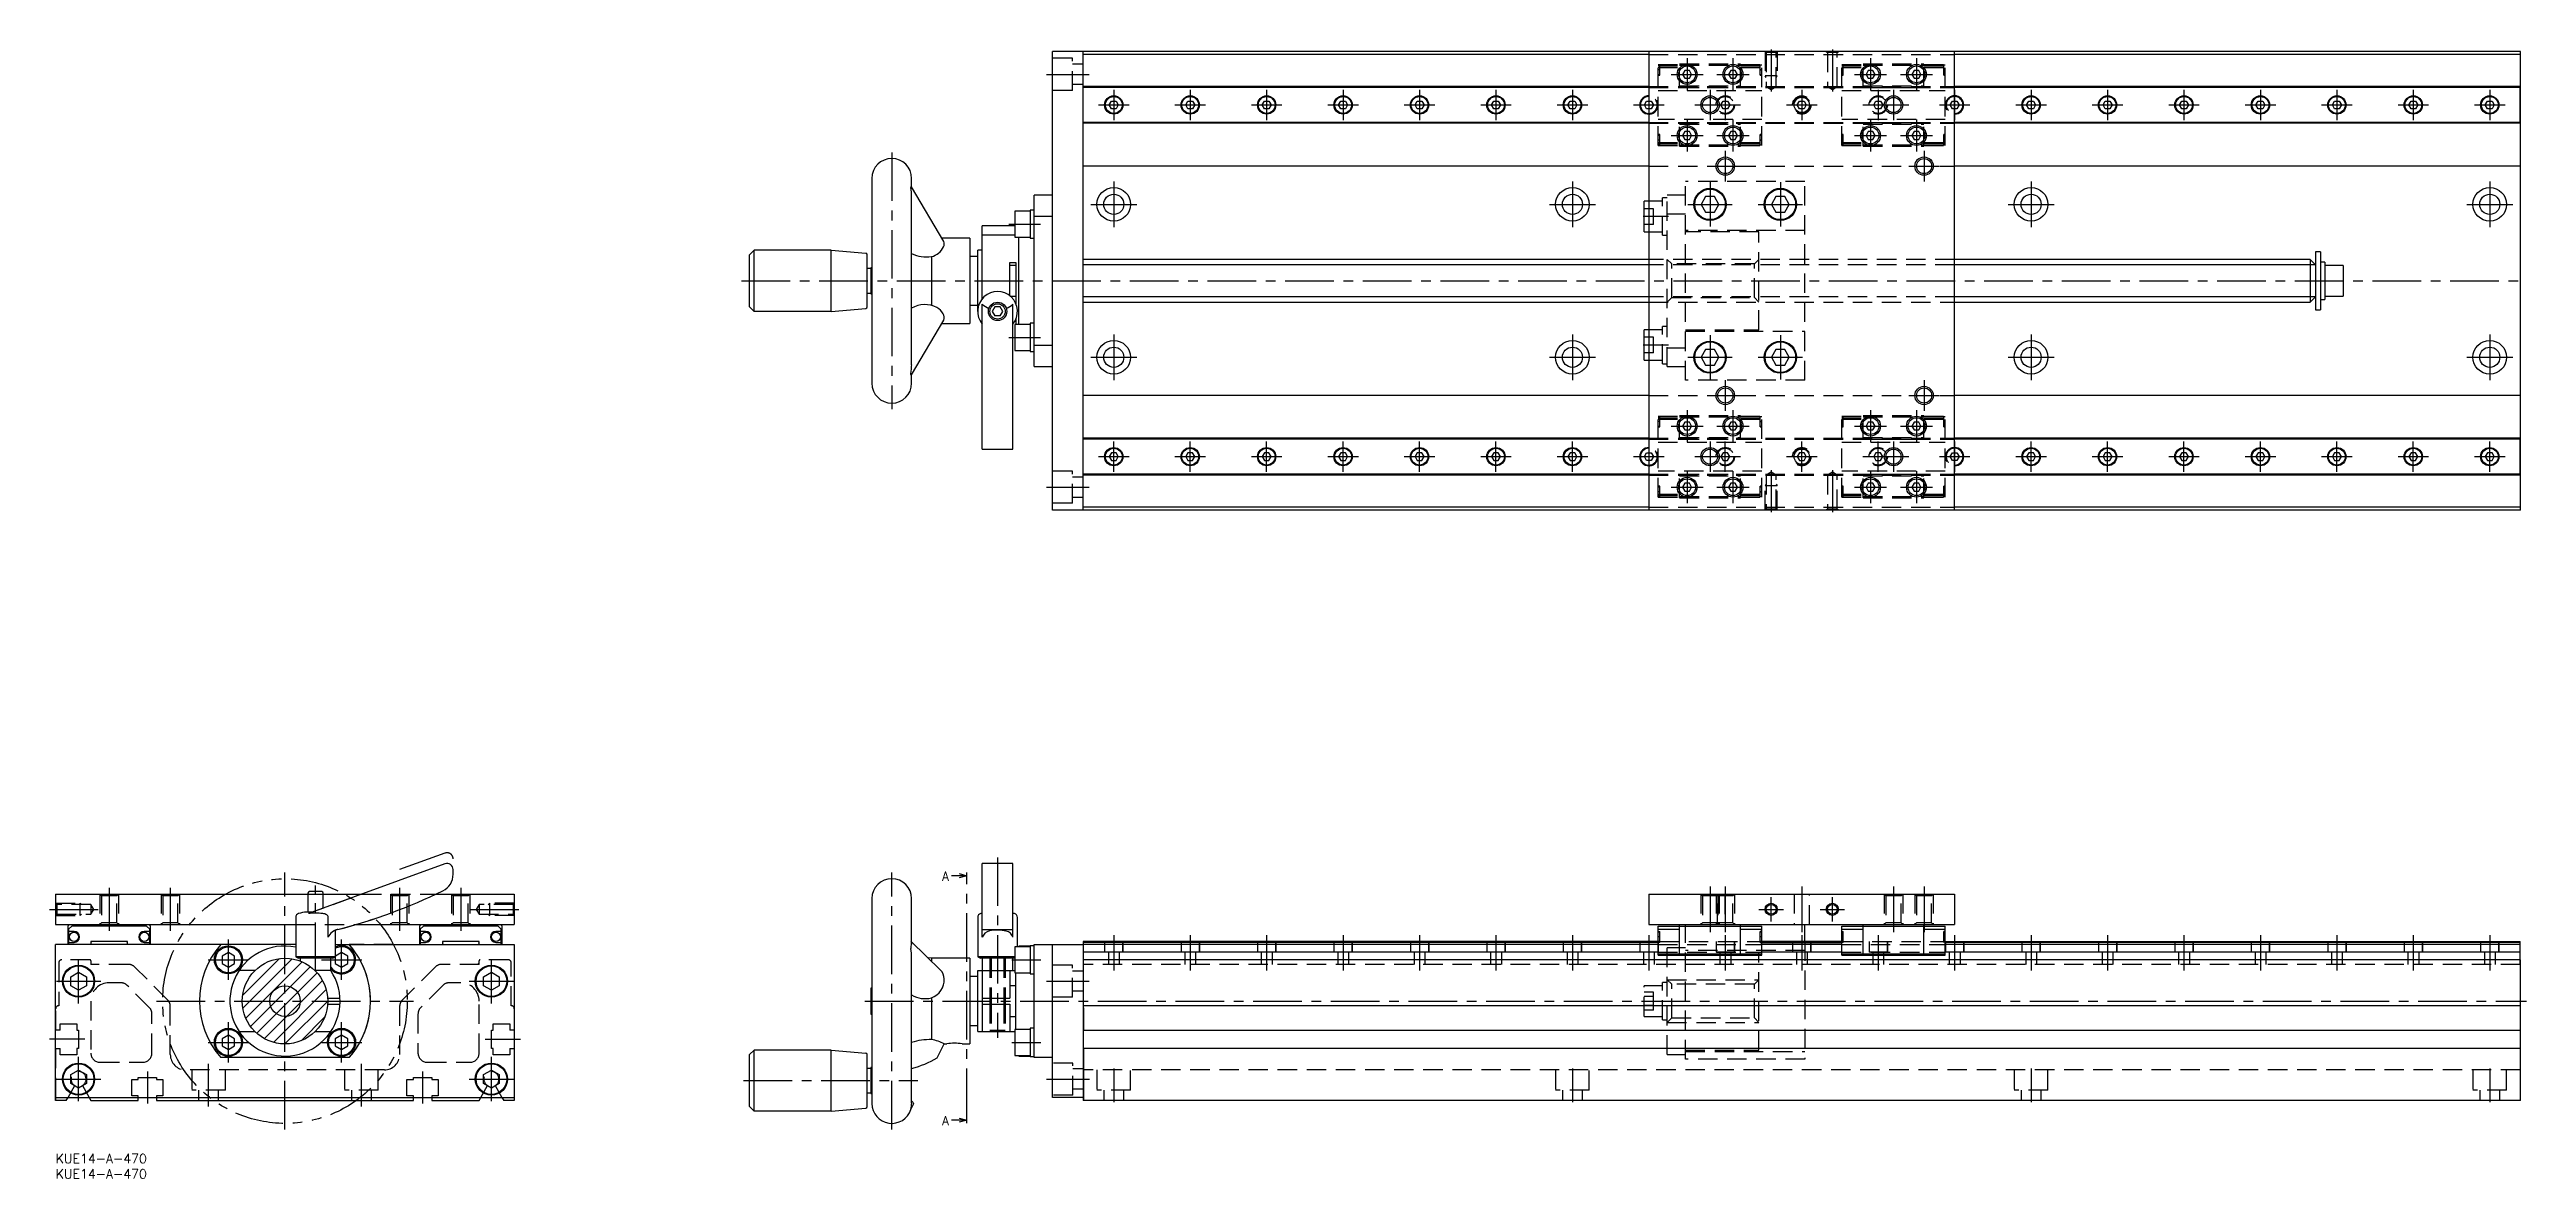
# Model space of a CAD drawing. Extents: x -2 to 808, y -8 to 361.
import ezdxf

# ---------------------------------------------------------------- set-up
doc = ezdxf.new("R2010")
doc.units = 0
doc.header["$LTSCALE"] = 0.5
for name, pattern in [('CENTER', [50.8, 31.75, -6.35, 6.35, -6.35]), ('DASHED', [19.05, 12.7, -6.35]), ('PHANTOM', [63.5, 31.75, -6.35, 6.35, -6.35, 6.35, -6.35])]:
    doc.linetypes.add(name, pattern=pattern)
for name, color, linetype in [('MSM_CENTER', 1, 'CENTER'), ('MSM_CONTINUOUS', 7, 'CONTINUOUS'), ('MSM_DASHED', 4, 'DASHED'), ('MSM_IMAGINARY', 6, 'PHANTOM'), ('MSM_NARROW', 5, 'CONTINUOUS'), ('MSM_PART_NUMBER', 7, 'CONTINUOUS')]:
    doc.layers.add(name, color=color, linetype=linetype)
doc.styles.get("Standard").update_dxf_attribs({"font": 'txt.shx', "height": 3, "bigfont": 'bigfont.shx'})

msp = doc.modelspace()

# ---------------------------------------------------------------- texts
at = {"layer": 'MSM_PART_NUMBER'}
for p in [(289.85, 89.35), (289.85, 9.42)]:
    msp.add_text('A', height=3, dxfattribs=at).set_placement(p)

# ---------------------------------------------------------------- blocks, each defined once
blk = doc.blocks.new('*U8')
at = {"layer": 'MSM_PART_NUMBER'}
blk.add_text('KUE14-A-470', height=3, dxfattribs=at).set_placement((0, -3))
blk = doc.blocks.new('*U9')
at = {"layer": 'MSM_PART_NUMBER'}
blk.add_text('KUE14-A-470', height=3, dxfattribs=at).set_placement((0, -8))

# ---------------------------------------------------------------- linework, layer by layer
at = {"layer": 'MSM_CENTER'}
for p, q in [((533.54, 358.27), (533.54, 347.77)), ((548.54, 358.27), (548.54, 347.77)), ((561.04, 361.14), (561.04, 347.46)), ((581.04, 361.14), (581.04, 347.46)), ((593.54, 358.27), (593.54, 347.77)), ((608.54, 358.27), (608.54, 347.77)), ((324.04, 353.02), (338.04, 353.02)), ((524.62, 354.52), (524.07, 354.52)), ((528.29, 353.02), (538.79, 353.02)), ((543.29, 353.02), (553.79, 353.02)), ((558.02, 354.52), (557.47, 354.52)), ((584.62, 354.52), (584.07, 354.52)), ((588.29, 353.02), (598.79, 353.02)), ((603.29, 353.02), (613.79, 353.02)), ((618.02, 354.52), (617.47, 354.52)), ((341.04, 343.02), (351.04, 343.02)), ((346.04, 348.02), (346.04, 338.02)), ((366.04, 343.02), (376.04, 343.02)), ((371.04, 348.02), (371.04, 338.02)), ((391.04, 343.02), (401.04, 343.02)), ((396.04, 348.02), (396.04, 338.02)), ((416.04, 343.02), (426.04, 343.02)), ((421.04, 348.02), (421.04, 338.02)), ((441.04, 343.02), (451.04, 343.02)), ((446.04, 348.02), (446.04, 338.02)), ((466.04, 343.02), (476.04, 343.02)), ((471.04, 348.02), (471.04, 338.02)), ((491.04, 343.02), (501.04, 343.02)), ((496.04, 348.02), (496.04, 338.02)), ((516.04, 343.02), (526.04, 343.02)), ((521.04, 348.02), (521.04, 338.02)), ((536.04, 343.02), (551.04, 343.02)), ((541.04, 348.02), (541.04, 338.02)), ((546.04, 348.02), (546.04, 338.02)), ((566.04, 343.02), (576.04, 343.02)), ((571.04, 348.02), (571.04, 338.02)), ((591.04, 343.02), (606.04, 343.02)), ((596.04, 348.02), (596.04, 338.02)), ((601.04, 348.02), (601.04, 338.02)), ((616.04, 343.02), (626.04, 343.02)), ((621.04, 348.02), (621.04, 338.02)), ((641.04, 343.02), (651.04, 343.02)), ((646.04, 348.02), (646.04, 338.02)), ((666.04, 343.02), (676.04, 343.02)), ((671.04, 348.02), (671.04, 338.02)), ((691.04, 343.02), (701.04, 343.02)), ((696.04, 348.02), (696.04, 338.02)), ((716.04, 343.02), (726.04, 343.02)), ((721.04, 348.02), (721.04, 338.02)), ((741.04, 343.02), (751.04, 343.02)), ((746.04, 348.02), (746.04, 338.02)), ((766.04, 343.02), (776.04, 343.02)), ((771.04, 348.02), (771.04, 338.02)), ((791.04, 343.02), (801.04, 343.02)), ((796.04, 348.02), (796.04, 338.02)), ((528.29, 333.02), (538.79, 333.02)), ((533.54, 338.27), (533.54, 327.77)), ((543.29, 333.02), (553.79, 333.02)), ((548.54, 338.27), (548.54, 327.77)), ((588.29, 333.02), (598.79, 333.02)), ((593.54, 338.27), (593.54, 327.77)), ((603.29, 333.02), (613.79, 333.02)), ((608.54, 338.27), (608.54, 327.77)), ((273.44, 327.52), (273.44, 243.52)), ((524.62, 331.52), (524.07, 331.52)), ((546.04, 328.02), (546.04, 318.02)), ((558.02, 331.52), (557.47, 331.52)), ((584.62, 331.52), (584.07, 331.52)), ((611.04, 328.02), (611.04, 318.02)), ((618.02, 331.52), (617.47, 331.52)), ((346.04, 318.02), (346.04, 303.02)), ((496.04, 318.02), (496.04, 303.02)), ((541.04, 323.02), (551.04, 323.02)), ((541.04, 317.77), (541.04, 303.27)), ((564.04, 317.77), (564.04, 303.27)), ((606.04, 323.02), (616.04, 323.02)), ((646.04, 318.02), (646.04, 303.02)), ((796.04, 318.02), (796.04, 303.02)), ((338.54, 310.52), (353.54, 310.52)), ((488.54, 310.52), (503.54, 310.52)), ((533.79, 310.52), (548.29, 310.52)), ((556.79, 310.52), (571.29, 310.52)), ((638.54, 310.52), (653.54, 310.52)), ((788.54, 310.52), (803.54, 310.52)), ((311.74, 304.02), (322.04, 304.02)), ((527.42, 306.52), (519.17, 306.52)), ((224.29, 285.52), (808.04, 285.52)), ((346.04, 268.02), (346.04, 253.02)), ((496.04, 268.02), (496.04, 253.02)), ((541.04, 267.77), (541.04, 253.27)), ((564.04, 267.77), (564.04, 253.27)), ((646.04, 268.02), (646.04, 253.02)), ((796.04, 268.02), (796.04, 253.02)), ((311.74, 267.02), (322.04, 267.02)), ((338.54, 260.52), (353.54, 260.52)), ((488.54, 260.52), (503.54, 260.52)), ((527.42, 264.52), (519.17, 264.52)), ((533.79, 260.52), (548.29, 260.52)), ((556.79, 260.52), (571.29, 260.52)), ((638.54, 260.52), (653.54, 260.52)), ((788.54, 260.52), (803.54, 260.52)), ((546.04, 253.02), (546.04, 243.02)), ((611.04, 253.02), (611.04, 243.02)), ((533.54, 243.27), (533.54, 232.77)), ((541.04, 248.02), (551.04, 248.02)), ((548.54, 243.27), (548.54, 232.77)), ((593.54, 243.27), (593.54, 232.77)), ((606.04, 248.02), (616.04, 248.02)), ((608.54, 243.27), (608.54, 232.77)), ((524.62, 239.52), (524.07, 239.52)), ((528.29, 238.02), (538.79, 238.02)), ((543.29, 238.02), (553.79, 238.02)), ((558.02, 239.52), (557.47, 239.52)), ((584.62, 239.52), (584.07, 239.52)), ((588.29, 238.02), (598.79, 238.02)), ((603.29, 238.02), (613.79, 238.02)), ((618.02, 239.52), (617.47, 239.52)), ((341.04, 228.02), (351.04, 228.02)), ((346.04, 223.02), (346.04, 233.02)), ((366.04, 228.02), (376.04, 228.02)), ((371.04, 223.02), (371.04, 233.02)), ((391.04, 228.02), (401.04, 228.02)), ((396.04, 223.02), (396.04, 233.02)), ((416.04, 228.02), (426.04, 228.02)), ((421.04, 223.02), (421.04, 233.02)), ((441.04, 228.02), (451.04, 228.02)), ((446.04, 223.02), (446.04, 233.02)), ((466.04, 228.02), (476.04, 228.02)), ((471.04, 223.02), (471.04, 233.02)), ((491.04, 228.02), (501.04, 228.02)), ((496.04, 223.02), (496.04, 233.02)), ((516.04, 228.02), (526.04, 228.02)), ((521.04, 233.02), (521.04, 223.02)), ((536.04, 228.02), (551.04, 228.02)), ((541.04, 233.02), (541.04, 223.02)), ((546.04, 223.02), (546.04, 233.02)), ((566.04, 228.02), (576.04, 228.02)), ((571.04, 223.02), (571.04, 233.02)), ((591.04, 228.02), (606.04, 228.02)), ((596.04, 223.02), (596.04, 233.02)), ((601.04, 233.02), (601.04, 223.02)), ((616.04, 228.02), (626.04, 228.02)), ((621.04, 233.02), (621.04, 223.02)), ((641.04, 228.02), (651.04, 228.02)), ((646.04, 223.02), (646.04, 233.02)), ((666.04, 228.02), (676.04, 228.02)), ((671.04, 223.02), (671.04, 233.02)), ((691.04, 228.02), (701.04, 228.02)), ((696.04, 223.02), (696.04, 233.02)), ((716.04, 228.02), (726.04, 228.02)), ((721.04, 223.02), (721.04, 233.02)), ((741.04, 228.02), (751.04, 228.02)), ((746.04, 223.02), (746.04, 233.02)), ((766.04, 228.02), (776.04, 228.02)), ((771.04, 223.02), (771.04, 233.02)), ((791.04, 228.02), (801.04, 228.02)), ((796.04, 223.02), (796.04, 233.02)), ((533.54, 223.27), (533.54, 212.77)), ((548.54, 223.27), (548.54, 212.77)), ((561.04, 223.58), (561.04, 209.9)), ((581.04, 223.58), (581.04, 209.9)), ((593.54, 223.27), (593.54, 212.77)), ((608.54, 223.27), (608.54, 212.77)), ((324.04, 218.02), (338.04, 218.02)), ((524.62, 216.52), (524.07, 216.52)), ((528.29, 218.02), (538.79, 218.02)), ((543.29, 218.02), (553.79, 218.02)), ((558.02, 216.52), (557.47, 216.52)), ((584.62, 216.52), (584.07, 216.52)), ((588.29, 218.02), (598.79, 218.02)), ((603.29, 218.02), (613.79, 218.02)), ((618.02, 216.52), (617.47, 216.52)), ((75, 8), (75, 92)), ((273.44, 8), (273.44, 92)), ((297.94, 12.08), (297.94, 90)), ((308.04, 97), (308.04, 38)), ((17.5, 87), (17.5, 73)), ((37.5, 87), (37.5, 73)), ((85, 59.8), (85, 87.8)), ((112.5, 87), (112.5, 73)), ((132.5, 87), (132.5, 73)), ((541.04, 87.5), (541.04, 72.5)), ((546.04, 87.5), (546.04, 72.5)), ((561.04, 76), (561.04, 84)), ((571.04, 87.5), (571.04, 72.5)), ((581.04, 76), (581.04, 84)), ((601.04, 87.5), (601.04, 72.5)), ((611.04, 87.5), (611.04, 72.5)), ((-2, 80), (14.44, 80)), ((135.56, 80), (152, 80)), ((557.04, 80), (565.04, 80)), ((577.04, 80), (585.04, 80)), ((56.5, 56.9), (56.5, 70.1)), ((93.5, 56.9), (93.5, 70.1)), ((346.04, 71.5), (346.04, 60)), ((371.04, 71.5), (371.04, 60)), ((396.04, 71.5), (396.04, 60)), ((421.04, 71.5), (421.04, 60)), ((446.04, 71.5), (446.04, 60)), ((471.04, 71.5), (471.04, 60)), ((496.04, 71.5), (496.04, 60)), ((521.04, 71.5), (521.04, 60)), ((524.62, 71), (524.07, 71)), ((546.04, 71.5), (546.04, 60)), ((558.02, 71), (557.47, 71)), ((571.04, 71.5), (571.04, 60)), ((584.62, 71), (584.07, 71)), ((596.04, 71.5), (596.04, 60)), ((618.02, 71), (617.47, 71)), ((621.04, 71.5), (621.04, 60)), ((646.04, 71.5), (646.04, 60)), ((671.04, 71.5), (671.04, 60)), ((696.04, 71.5), (696.04, 60)), ((721.04, 71.5), (721.04, 60)), ((746.04, 71.5), (746.04, 60)), ((771.04, 71.5), (771.04, 60)), ((796.04, 71.5), (796.04, 60)), ((7.5, 49.25), (7.5, 63.75)), ((49.9, 63.5), (63.1, 63.5)), ((86.9, 63.5), (100.1, 63.5)), ((142.5, 49.25), (142.5, 63.75)), ((312.74, 63.5), (322.19, 63.5)), ((0.25, 56.5), (14.75, 56.5)), ((33, 50), (117, 50)), ((135.25, 56.5), (149.75, 56.5)), ((264.64, 50), (808.04, 50)), ((324.04, 56.5), (338.04, 56.5)), ((56.5, 29.9), (56.5, 43.1)), ((93.5, 29.9), (93.5, 43.1)), ((9.5, 37.5), (-2, 37.5)), ((49.9, 36.5), (63.1, 36.5)), ((86.9, 36.5), (100.1, 36.5)), ((140.5, 37.5), (152, 37.5)), ((312.74, 36.5), (322.19, 36.5)), ((0.25, 24.5), (14.75, 24.5)), ((7.5, 17.25), (7.5, 31.75)), ((30, 27), (30, 16.5)), ((50, 15.5), (50, 29.5)), ((100, 15.5), (100, 29.5)), ((120, 27), (120, 16.5)), ((135.25, 24.5), (149.75, 24.5)), ((142.5, 17.25), (142.5, 31.75)), ((324.04, 24.5), (338.09, 24.5)), ((346.04, 28), (346.04, 17)), ((496.04, 28), (496.04, 17)), ((646.04, 28), (646.04, 17)), ((796.04, 28), (796.04, 17)), ((224.94, 24), (281.94, 24))]:
    msp.add_line(p, q, dxfattribs=at)
at = {"layer": 'MSM_CONTINUOUS'}
for p, q in [((336.04, 360.52), (326.04, 360.52)), ((326.04, 210.52), (326.04, 360.52)), ((336.04, 210.52), (336.04, 360.52)), ((336.04, 360.47), (336.09, 360.47)), ((521.04, 359.52), (336.04, 359.52)), ((806.04, 360.52), (336.09, 360.52)), ((336.09, 360.52), (336.09, 360.47)), ((521.04, 360.52), (521.04, 210.52)), ((621.04, 210.52), (621.04, 360.52)), ((806.04, 359.52), (621.04, 359.52)), ((806.04, 210.52), (806.04, 360.52)), ((521.04, 349.02), (336.04, 349.02)), ((521.04, 348.72), (336.04, 348.72)), ((532.8, 354.3), (532.06, 353.02)), ((532.06, 353.02), (532.8, 351.74)), ((534.28, 354.3), (532.8, 354.3)), ((532.8, 351.74), (534.28, 351.74)), ((535.02, 353.02), (534.28, 354.3)), ((534.28, 351.74), (535.02, 353.02)), ((547.8, 354.3), (547.06, 353.02)), ((547.06, 353.02), (547.8, 351.74)), ((549.28, 354.3), (547.8, 354.3)), ((547.8, 351.74), (549.28, 351.74)), ((550.02, 353.02), (549.28, 354.3)), ((549.28, 351.74), (550.02, 353.02)), ((592.8, 354.3), (592.06, 353.02)), ((592.06, 353.02), (592.8, 351.74)), ((594.28, 354.3), (592.8, 354.3)), ((592.8, 351.74), (594.28, 351.74)), ((595.02, 353.02), (594.28, 354.3)), ((594.28, 351.74), (595.02, 353.02)), ((607.8, 354.3), (607.06, 353.02)), ((607.06, 353.02), (607.8, 351.74)), ((609.28, 354.3), (607.8, 354.3)), ((607.8, 351.74), (609.28, 351.74)), ((610.02, 353.02), (609.28, 354.3)), ((609.28, 351.74), (610.02, 353.02)), ((806.04, 349.02), (621.04, 349.02)), ((805.99, 348.72), (621.04, 348.72)), ((805.99, 337.02), (805.99, 349.02)), ((344.56, 343.02), (345.3, 344.3)), ((345.3, 341.74), (344.56, 343.02)), ((345.3, 344.3), (346.78, 344.3)), ((346.78, 341.74), (345.3, 341.74)), ((346.78, 344.3), (347.52, 343.02)), ((347.52, 343.02), (346.78, 341.74)), ((369.56, 343.02), (370.3, 344.3)), ((370.3, 341.74), (369.56, 343.02)), ((370.3, 344.3), (371.78, 344.3)), ((371.78, 341.74), (370.3, 341.74)), ((371.78, 344.3), (372.52, 343.02)), ((372.52, 343.02), (371.78, 341.74)), ((394.56, 343.02), (395.3, 344.3)), ((395.3, 341.74), (394.56, 343.02)), ((395.3, 344.3), (396.78, 344.3)), ((396.78, 341.74), (395.3, 341.74)), ((396.78, 344.3), (397.52, 343.02)), ((397.52, 343.02), (396.78, 341.74)), ((419.56, 343.02), (420.3, 344.3)), ((420.3, 341.74), (419.56, 343.02)), ((420.3, 344.3), (421.78, 344.3)), ((421.78, 341.74), (420.3, 341.74)), ((421.78, 344.3), (422.52, 343.02)), ((422.52, 343.02), (421.78, 341.74)), ((444.56, 343.02), (445.3, 344.3)), ((445.3, 341.74), (444.56, 343.02)), ((445.3, 344.3), (446.78, 344.3)), ((446.78, 341.74), (445.3, 341.74)), ((446.78, 344.3), (447.52, 343.02)), ((447.52, 343.02), (446.78, 341.74)), ((469.56, 343.02), (470.3, 344.3)), ((470.3, 341.74), (469.56, 343.02)), ((470.3, 344.3), (471.78, 344.3)), ((471.78, 341.74), (470.3, 341.74)), ((471.78, 344.3), (472.52, 343.02)), ((472.52, 343.02), (471.78, 341.74)), ((494.56, 343.02), (495.3, 344.3)), ((495.3, 341.74), (494.56, 343.02)), ((495.3, 344.3), (496.78, 344.3)), ((496.78, 341.74), (495.3, 341.74)), ((496.78, 344.3), (497.52, 343.02)), ((497.52, 343.02), (496.78, 341.74)), ((519.56, 343.02), (520.3, 344.3)), ((520.3, 341.74), (519.56, 343.02)), ((520.3, 344.3), (521.04, 344.3)), ((521.04, 341.74), (520.3, 341.74)), ((569.56, 343.02), (570.3, 344.3)), ((570.3, 341.74), (569.56, 343.02)), ((570.3, 344.3), (571.78, 344.3)), ((571.78, 341.74), (570.3, 341.74)), ((571.78, 344.3), (572.52, 343.02)), ((572.52, 343.02), (571.78, 341.74)), ((621.04, 344.3), (621.78, 344.3)), ((621.78, 341.74), (621.04, 341.74)), ((621.78, 344.3), (622.52, 343.02)), ((622.52, 343.02), (621.78, 341.74)), ((644.56, 343.02), (645.3, 344.3)), ((645.3, 341.74), (644.56, 343.02)), ((645.3, 344.3), (646.78, 344.3)), ((646.78, 341.74), (645.3, 341.74)), ((646.78, 344.3), (647.52, 343.02)), ((647.52, 343.02), (646.78, 341.74)), ((669.56, 343.02), (670.3, 344.3)), ((670.3, 341.74), (669.56, 343.02)), ((670.3, 344.3), (671.78, 344.3)), ((671.78, 341.74), (670.3, 341.74)), ((671.78, 344.3), (672.52, 343.02)), ((672.52, 343.02), (671.78, 341.74)), ((694.56, 343.02), (695.3, 344.3)), ((695.3, 341.74), (694.56, 343.02)), ((695.3, 344.3), (696.78, 344.3)), ((696.78, 341.74), (695.3, 341.74)), ((696.78, 344.3), (697.52, 343.02)), ((697.52, 343.02), (696.78, 341.74)), ((719.56, 343.02), (720.3, 344.3)), ((720.3, 341.74), (719.56, 343.02)), ((720.3, 344.3), (721.78, 344.3)), ((721.78, 341.74), (720.3, 341.74)), ((721.78, 344.3), (722.52, 343.02)), ((722.52, 343.02), (721.78, 341.74)), ((744.56, 343.02), (745.3, 344.3)), ((745.3, 341.74), (744.56, 343.02)), ((745.3, 344.3), (746.78, 344.3)), ((746.78, 341.74), (745.3, 341.74)), ((746.78, 344.3), (747.52, 343.02)), ((747.52, 343.02), (746.78, 341.74)), ((769.56, 343.02), (770.3, 344.3)), ((770.3, 341.74), (769.56, 343.02)), ((770.3, 344.3), (771.78, 344.3)), ((771.78, 341.74), (770.3, 341.74)), ((771.78, 344.3), (772.52, 343.02)), ((772.52, 343.02), (771.78, 341.74)), ((794.56, 343.02), (795.3, 344.3)), ((795.3, 341.74), (794.56, 343.02)), ((795.3, 344.3), (796.78, 344.3)), ((796.78, 341.74), (795.3, 341.74)), ((796.78, 344.3), (797.52, 343.02)), ((797.52, 343.02), (796.78, 341.74)), ((521.04, 337.32), (336.04, 337.32)), ((521.04, 337.02), (336.04, 337.02)), ((532.8, 334.3), (532.06, 333.02)), ((532.06, 333.02), (532.8, 331.74)), ((534.28, 334.3), (532.8, 334.3)), ((535.02, 333.02), (534.28, 334.3)), ((534.28, 331.74), (535.02, 333.02)), ((547.8, 334.3), (547.06, 333.02)), ((547.06, 333.02), (547.8, 331.74)), ((549.28, 334.3), (547.8, 334.3)), ((550.02, 333.02), (549.28, 334.3)), ((549.28, 331.74), (550.02, 333.02)), ((592.8, 334.3), (592.06, 333.02)), ((592.06, 333.02), (592.8, 331.74)), ((594.28, 334.3), (592.8, 334.3)), ((595.02, 333.02), (594.28, 334.3)), ((594.28, 331.74), (595.02, 333.02)), ((607.8, 334.3), (607.06, 333.02)), ((607.06, 333.02), (607.8, 331.74)), ((609.28, 334.3), (607.8, 334.3)), ((610.02, 333.02), (609.28, 334.3)), ((609.28, 331.74), (610.02, 333.02)), ((805.99, 337.32), (621.04, 337.32)), ((805.99, 337.02), (621.04, 337.02)), ((532.8, 331.74), (534.28, 331.74)), ((547.8, 331.74), (549.28, 331.74)), ((592.8, 331.74), (594.28, 331.74)), ((607.8, 331.74), (609.28, 331.74)), ((266.94, 319.02), (266.94, 252.02)), ((290.44, 298.38), (279.85, 316.28)), ((279.94, 316.12), (279.94, 319.02)), ((521.04, 323.02), (336.04, 323.02)), ((806.04, 323.02), (621.04, 323.02)), ((279.94, 258.05), (279.94, 312.99)), ((313.74, 308.27), (313.74, 299.77)), ((318.74, 308.27), (313.74, 308.27)), ((318.74, 308.62), (318.74, 299.42)), ((320.04, 308.62), (318.74, 308.62)), ((326.04, 313.52), (320.04, 313.52)), ((320.04, 257.52), (320.04, 313.52)), ((519.54, 301.52), (519.54, 311.52)), ((521.04, 311.52), (519.54, 311.52)), ((539.58, 313.06), (538.11, 310.52)), ((538.11, 310.52), (539.58, 307.98)), ((542.51, 313.06), (539.58, 313.06)), ((539.58, 307.98), (542.51, 307.98)), ((543.97, 310.52), (542.51, 313.06)), ((542.51, 307.98), (543.97, 310.52)), ((562.58, 313.06), (561.11, 310.52)), ((561.11, 310.52), (562.58, 307.98)), ((565.51, 313.06), (562.58, 313.06)), ((562.58, 307.98), (565.51, 307.98)), ((566.97, 310.52), (565.51, 313.06)), ((565.51, 307.98), (566.97, 310.52)), ((303.04, 279.67), (303.04, 303.52)), ((313.74, 303.52), (303.04, 303.52)), ((313.74, 300.49), (303.04, 300.49)), ((313.74, 299.77), (318.74, 299.77)), ((315.04, 271.27), (315.04, 299.77)), ((326.04, 306.54), (320.04, 306.54)), ((519.54, 301.52), (521.04, 301.52)), ((226.94, 294.02), (228.44, 295.52)), ((226.94, 277.02), (226.94, 294.02)), ((253.61, 295.52), (228.44, 295.52)), ((228.44, 275.52), (228.44, 295.52)), ((253.61, 275.52), (253.61, 295.52)), ((253.61, 295.52), (264.99, 294.53)), ((265.44, 277.02), (265.44, 294.03)), ((286.44, 293.42), (286.44, 277.46)), ((298.94, 299.52), (289.76, 299.52)), ((298.94, 299.52), (298.94, 271.52)), ((301.54, 293.52), (298.94, 293.52)), ((301.54, 275.52), (301.54, 295.52)), ((303.04, 295.52), (301.54, 295.52)), ((318.74, 299.42), (320.04, 299.42)), ((521.04, 292.52), (336.04, 292.52)), ((737.29, 292.52), (621.04, 292.52)), ((739.04, 290.77), (737.29, 292.52)), ((737.29, 292.52), (737.29, 278.52)), ((739.04, 295.02), (739.04, 276.02)), ((740.64, 295.02), (739.04, 295.02)), ((740.64, 295.02), (740.64, 276.02)), ((742.14, 291.62), (740.64, 291.62)), ((742.14, 291.62), (742.14, 279.42)), ((266.64, 289.52), (265.44, 289.52)), ((266.64, 289.77), (266.64, 281.27)), ((266.94, 289.77), (266.64, 289.77)), ((312.04, 291.52), (314.04, 291.52)), ((312.04, 280.65), (312.04, 291.52)), ((314.04, 290.52), (312.04, 290.52)), ((314.04, 291.52), (314.04, 278.02)), ((748.14, 290.52), (742.14, 290.52)), ((748.14, 290.52), (748.14, 280.52)), ((228.44, 275.52), (226.94, 277.02)), ((253.61, 275.52), (228.44, 275.52)), ((253.61, 275.52), (264.99, 276.52)), ((265.44, 281.52), (266.64, 281.52)), ((266.64, 281.27), (266.94, 281.27)), ((298.94, 277.52), (301.54, 277.52)), ((303.04, 230.52), (303.04, 277.86)), ((307.18, 277.02), (306.31, 275.52)), ((306.31, 275.52), (307.18, 274.02)), ((308.91, 277.02), (307.18, 277.02)), ((309.77, 275.52), (308.91, 277.02)), ((308.91, 274.02), (309.77, 275.52)), ((312.2, 280.52), (314.04, 280.52)), ((313.04, 230.52), (313.04, 277.86)), ((336.04, 278.52), (521.04, 278.52)), ((621.04, 278.52), (737.29, 278.52)), ((737.29, 278.52), (739.04, 280.27)), ((739.04, 276.02), (740.64, 276.02)), ((740.64, 279.42), (742.14, 279.42)), ((742.14, 280.52), (748.14, 280.52)), ((279.85, 254.77), (290.44, 272.66)), ((289.76, 271.52), (298.94, 271.52)), ((308.91, 274.02), (307.18, 274.02)), ((313.74, 271.27), (313.74, 262.77)), ((318.74, 271.27), (313.74, 271.27)), ((314.04, 273.02), (314.04, 271.27)), ((318.74, 271.62), (318.74, 262.42)), ((320.04, 271.62), (318.74, 271.62)), ((521.04, 269.52), (519.54, 269.52)), ((519.54, 259.52), (519.54, 269.52)), ((313.74, 262.77), (318.74, 262.77)), ((318.74, 262.42), (320.04, 262.42)), ((320.04, 264.5), (326.04, 264.5)), ((519.54, 259.52), (521.04, 259.52)), ((539.58, 263.06), (538.11, 260.52)), ((538.11, 260.52), (539.58, 257.98)), ((542.51, 263.06), (539.58, 263.06)), ((543.97, 260.52), (542.51, 263.06)), ((542.51, 257.98), (543.97, 260.52)), ((562.58, 263.06), (561.11, 260.52)), ((561.11, 260.52), (562.58, 257.98)), ((565.51, 263.06), (562.58, 263.06)), ((566.97, 260.52), (565.51, 263.06)), ((565.51, 257.98), (566.97, 260.52)), ((279.94, 252.02), (279.94, 254.93)), ((320.04, 257.52), (326.04, 257.52)), ((539.58, 257.98), (542.51, 257.98)), ((562.58, 257.98), (565.51, 257.98)), ((521.04, 248.02), (336.04, 248.02)), ((806.04, 248.02), (621.04, 248.02)), ((532.8, 239.3), (532.06, 238.02)), ((532.06, 238.02), (532.8, 236.74)), ((534.28, 239.3), (532.8, 239.3)), ((532.8, 236.74), (534.28, 236.74)), ((535.02, 238.02), (534.28, 239.3)), ((534.28, 236.74), (535.02, 238.02)), ((547.8, 239.3), (547.06, 238.02)), ((547.06, 238.02), (547.8, 236.74)), ((549.28, 239.3), (547.8, 239.3)), ((547.8, 236.74), (549.28, 236.74)), ((550.02, 238.02), (549.28, 239.3)), ((549.28, 236.74), (550.02, 238.02)), ((592.8, 239.3), (592.06, 238.02)), ((592.06, 238.02), (592.8, 236.74)), ((594.28, 239.3), (592.8, 239.3)), ((592.8, 236.74), (594.28, 236.74)), ((595.02, 238.02), (594.28, 239.3)), ((594.28, 236.74), (595.02, 238.02)), ((607.8, 239.3), (607.06, 238.02)), ((607.06, 238.02), (607.8, 236.74)), ((609.28, 239.3), (607.8, 239.3)), ((607.8, 236.74), (609.28, 236.74)), ((610.02, 238.02), (609.28, 239.3)), ((609.28, 236.74), (610.02, 238.02)), ((303.04, 230.52), (313.04, 230.52)), ((521.04, 234.02), (336.04, 234.02)), ((521.04, 233.72), (336.04, 233.72)), ((345.3, 229.3), (344.56, 228.02)), ((344.56, 228.02), (345.3, 226.74)), ((346.78, 229.3), (345.3, 229.3)), ((347.52, 228.02), (346.78, 229.3)), ((346.78, 226.74), (347.52, 228.02)), ((370.3, 229.3), (369.56, 228.02)), ((369.56, 228.02), (370.3, 226.74)), ((371.78, 229.3), (370.3, 229.3)), ((372.52, 228.02), (371.78, 229.3)), ((371.78, 226.74), (372.52, 228.02)), ((395.3, 229.3), (394.56, 228.02)), ((394.56, 228.02), (395.3, 226.74)), ((396.78, 229.3), (395.3, 229.3)), ((397.52, 228.02), (396.78, 229.3)), ((396.78, 226.74), (397.52, 228.02)), ((420.3, 229.3), (419.56, 228.02)), ((419.56, 228.02), (420.3, 226.74)), ((421.78, 229.3), (420.3, 229.3)), ((422.52, 228.02), (421.78, 229.3)), ((421.78, 226.74), (422.52, 228.02)), ((445.3, 229.3), (444.56, 228.02)), ((444.56, 228.02), (445.3, 226.74)), ((446.78, 229.3), (445.3, 229.3)), ((447.52, 228.02), (446.78, 229.3)), ((446.78, 226.74), (447.52, 228.02)), ((470.3, 229.3), (469.56, 228.02)), ((469.56, 228.02), (470.3, 226.74)), ((471.78, 229.3), (470.3, 229.3)), ((472.52, 228.02), (471.78, 229.3)), ((471.78, 226.74), (472.52, 228.02)), ((495.3, 229.3), (494.56, 228.02)), ((494.56, 228.02), (495.3, 226.74)), ((496.78, 229.3), (495.3, 229.3)), ((497.52, 228.02), (496.78, 229.3)), ((496.78, 226.74), (497.52, 228.02)), ((519.56, 228.02), (520.3, 229.3)), ((520.3, 226.74), (519.56, 228.02)), ((520.3, 229.3), (521.04, 229.3)), ((570.3, 229.3), (569.56, 228.02)), ((569.56, 228.02), (570.3, 226.74)), ((571.78, 229.3), (570.3, 229.3)), ((572.52, 228.02), (571.78, 229.3)), ((571.78, 226.74), (572.52, 228.02)), ((805.99, 234.02), (621.04, 234.02)), ((805.99, 233.72), (621.04, 233.72)), ((621.04, 229.3), (621.78, 229.3)), ((621.78, 229.3), (622.52, 228.02)), ((622.52, 228.02), (621.78, 226.74)), ((645.3, 229.3), (644.56, 228.02)), ((644.56, 228.02), (645.3, 226.74)), ((646.78, 229.3), (645.3, 229.3)), ((647.52, 228.02), (646.78, 229.3)), ((646.78, 226.74), (647.52, 228.02)), ((670.3, 229.3), (669.56, 228.02)), ((669.56, 228.02), (670.3, 226.74)), ((671.78, 229.3), (670.3, 229.3)), ((672.52, 228.02), (671.78, 229.3)), ((671.78, 226.74), (672.52, 228.02)), ((695.3, 229.3), (694.56, 228.02)), ((694.56, 228.02), (695.3, 226.74)), ((696.78, 229.3), (695.3, 229.3)), ((697.52, 228.02), (696.78, 229.3)), ((696.78, 226.74), (697.52, 228.02)), ((720.3, 229.3), (719.56, 228.02)), ((719.56, 228.02), (720.3, 226.74)), ((721.78, 229.3), (720.3, 229.3)), ((722.52, 228.02), (721.78, 229.3)), ((721.78, 226.74), (722.52, 228.02)), ((745.3, 229.3), (744.56, 228.02)), ((744.56, 228.02), (745.3, 226.74)), ((746.78, 229.3), (745.3, 229.3)), ((747.52, 228.02), (746.78, 229.3)), ((746.78, 226.74), (747.52, 228.02)), ((770.3, 229.3), (769.56, 228.02)), ((769.56, 228.02), (770.3, 226.74)), ((771.78, 229.3), (770.3, 229.3)), ((772.52, 228.02), (771.78, 229.3)), ((771.78, 226.74), (772.52, 228.02)), ((795.3, 229.3), (794.56, 228.02)), ((794.56, 228.02), (795.3, 226.74)), ((796.78, 229.3), (795.3, 229.3)), ((797.52, 228.02), (796.78, 229.3)), ((796.78, 226.74), (797.52, 228.02)), ((805.99, 222.02), (805.99, 234.02)), ((521.04, 222.32), (336.04, 222.32)), ((521.04, 222.02), (336.04, 222.02)), ((345.3, 226.74), (346.78, 226.74)), ((370.3, 226.74), (371.78, 226.74)), ((395.3, 226.74), (396.78, 226.74)), ((420.3, 226.74), (421.78, 226.74)), ((445.3, 226.74), (446.78, 226.74)), ((470.3, 226.74), (471.78, 226.74)), ((495.3, 226.74), (496.78, 226.74)), ((521.04, 226.74), (520.3, 226.74)), ((532.8, 219.3), (532.06, 218.02)), ((534.28, 219.3), (532.8, 219.3)), ((535.02, 218.02), (534.28, 219.3)), ((547.8, 219.3), (547.06, 218.02)), ((549.28, 219.3), (547.8, 219.3)), ((550.02, 218.02), (549.28, 219.3)), ((570.3, 226.74), (571.78, 226.74)), ((592.8, 219.3), (592.06, 218.02)), ((594.28, 219.3), (592.8, 219.3)), ((595.02, 218.02), (594.28, 219.3)), ((607.8, 219.3), (607.06, 218.02)), ((609.28, 219.3), (607.8, 219.3)), ((610.02, 218.02), (609.28, 219.3)), ((621.78, 226.74), (621.04, 226.74)), ((805.99, 222.32), (621.04, 222.32)), ((806.04, 222.02), (621.04, 222.02)), ((645.3, 226.74), (646.78, 226.74)), ((670.3, 226.74), (671.78, 226.74)), ((695.3, 226.74), (696.78, 226.74)), ((720.3, 226.74), (721.78, 226.74)), ((745.3, 226.74), (746.78, 226.74)), ((770.3, 226.74), (771.78, 226.74)), ((795.3, 226.74), (796.78, 226.74)), ((521.04, 211.52), (336.04, 211.52)), ((532.06, 218.02), (532.8, 216.74)), ((532.8, 216.74), (534.28, 216.74)), ((534.28, 216.74), (535.02, 218.02)), ((547.06, 218.02), (547.8, 216.74)), ((547.8, 216.74), (549.28, 216.74)), ((549.28, 216.74), (550.02, 218.02)), ((592.06, 218.02), (592.8, 216.74)), ((592.8, 216.74), (594.28, 216.74)), ((594.28, 216.74), (595.02, 218.02)), ((607.06, 218.02), (607.8, 216.74)), ((607.8, 216.74), (609.28, 216.74)), ((609.28, 216.74), (610.02, 218.02)), ((806.04, 211.52), (621.04, 211.52)), ((336.04, 210.52), (326.04, 210.52)), ((336.09, 210.57), (336.04, 210.57)), ((336.09, 210.57), (336.09, 210.52)), ((806.04, 210.52), (336.09, 210.52)), ((127.32, 94.88), (82.66, 78.63)), ((130, 91.45), (130, 93)), ((303.04, 70.86), (303.04, 95)), ((313.04, 95), (303.04, 95)), ((313.04, 70.86), (313.04, 95)), ((0, 85), (82.5, 85)), ((0, 85), (0, 75)), ((82.5, 85.3), (82.5, 79.12)), ((87, 85.8), (83, 85.8)), ((87.5, 80.39), (87.5, 85.3)), ((87.5, 85), (100.18, 85)), ((124.42, 85), (150, 85)), ((150, 85), (150, 75)), ((266.94, 83.5), (266.94, 16.5)), ((279.94, 69.35), (279.94, 83.5)), ((521.04, 85), (521.04, 75)), ((521.04, 85), (621.04, 85)), ((621.04, 85), (621.04, 75)), ((0, 75), (78.5, 75)), ((4.5, 75), (4, 74.5)), ((4, 74.5), (4, 68.5)), ((5.25, 74.5), (4.25, 73.5)), ((4.25, 73.5), (4.25, 68.5)), ((29.75, 74.5), (5.25, 74.5)), ((11.75, 74.5), (11.25, 75)), ((23.75, 75), (23.25, 74.5)), ((30.75, 73.5), (29.75, 74.5)), ((31, 74.5), (30.5, 75)), ((30.75, 68.5), (30.75, 73.5)), ((31, 68.5), (31, 74.5)), ((78.5, 77.37), (78.5, 64.5)), ((84.03, 79.12), (82, 79.12)), ((89.15, 70.86), (89.15, 77.37)), ((91.5, 64.5), (91.5, 73.2)), ((98.09, 75), (150, 75)), ((119.5, 75), (119, 74.5)), ((119, 74.5), (119, 68.5)), ((120.25, 74.5), (119.25, 73.5)), ((119.25, 73.5), (119.25, 68.5)), ((144.75, 74.5), (120.25, 74.5)), ((126.75, 74.5), (126.25, 75)), ((138.75, 75), (138.25, 74.5)), ((145.75, 73.5), (144.75, 74.5)), ((146, 74.5), (145.5, 75)), ((145.75, 68.5), (145.75, 73.5)), ((146, 68.5), (146, 74.5)), ((301.54, 77.37), (301.54, 64.5)), ((303.04, 73.42), (313.04, 73.42)), ((314.54, 67.75), (314.54, 77.37)), ((521.04, 75), (621.04, 75)), ((524.09, 74.5), (557.99, 74.5)), ((524.09, 65), (524.09, 74.5)), ((524.09, 73.5), (531.09, 73.5)), ((531.09, 65), (531.09, 75)), ((550.99, 65), (550.99, 75)), ((550.99, 73.5), (557.99, 73.5)), ((557.99, 65), (557.99, 74.5)), ((572.04, 69.5), (572.04, 75)), ((584.09, 65), (584.09, 74.5)), ((584.09, 74.5), (617.99, 74.5)), ((584.09, 73.5), (591.09, 73.5)), ((591.09, 65), (591.09, 75)), ((610.99, 65), (610.99, 75)), ((610.99, 73.5), (617.99, 73.5)), ((617.99, 65), (617.99, 74.5)), ((0, 17.5), (0, 68.5)), ((78.5, 68.5), (0, 68.5)), ((6, 72.8), (4.25, 72.8)), ((4.25, 69.2), (6, 69.2)), ((23.5, 69.5), (11.5, 69.5)), ((11.8, 69.5), (11.5, 69.2)), ((11.5, 69.5), (11.5, 68.55)), ((23.5, 69.2), (23.2, 69.5)), ((23.5, 68.55), (23.5, 69.5)), ((30.75, 72.8), (29, 72.8)), ((29, 69.2), (30.75, 69.2)), ((56.5, 65.86), (54.46, 64.68)), ((58.54, 64.68), (56.5, 65.86)), ((91.5, 68.5), (150, 68.5)), ((93.5, 65.86), (91.5, 64.7)), ((95.54, 64.68), (93.5, 65.86)), ((121, 72.8), (119.25, 72.8)), ((119.25, 69.2), (121, 69.2)), ((138.5, 69.5), (126.5, 69.5)), ((126.8, 69.5), (126.5, 69.2)), ((126.5, 69.5), (126.5, 68.55)), ((138.5, 69.2), (138.2, 69.5)), ((138.5, 68.55), (138.5, 69.5)), ((145.75, 72.8), (144, 72.8)), ((144, 69.2), (145.75, 69.2)), ((150, 68.5), (150, 17.5)), ((289.37, 60.15), (279.83, 69.46)), ((279.94, 69.17), (279.94, 69.2)), ((318.74, 67.75), (313.74, 67.75)), ((313.74, 67.75), (313.74, 59.25)), ((315.04, 67.75), (315.04, 68)), ((318.74, 68), (315.04, 68)), ((320.04, 68.1), (318.74, 68.1)), ((318.74, 68.1), (318.74, 58.9)), ((320.04, 68.5), (336.04, 68.5)), ((320.04, 31.5), (320.04, 68.5)), ((326.04, 18.5), (326.04, 68.5)), ((524.59, 69.5), (336.04, 69.5)), ((336.04, 69.5), (336.04, 17.5)), ((524.59, 69.2), (336.04, 69.2)), ((524.09, 68.55), (336.04, 68.55)), ((524.09, 65.95), (336.04, 65.95)), ((524.09, 72.8), (524.59, 72.8)), ((524.59, 72.5), (524.09, 72.5)), ((524.59, 69.2), (524.09, 69.2)), ((524.09, 65.5), (557.99, 65.5)), ((524.09, 65), (557.99, 65)), ((524.59, 69.2), (524.59, 72.8)), ((557.49, 69.2), (557.49, 72.8)), ((557.99, 72.8), (557.49, 72.8)), ((557.99, 72.5), (557.49, 72.5)), ((584.59, 69.5), (557.49, 69.5)), ((557.49, 69.2), (584.09, 69.2)), ((557.49, 69.2), (557.99, 69.2)), ((584.09, 68.55), (557.99, 68.55)), ((584.09, 65.95), (557.99, 65.95)), ((584.09, 72.8), (584.59, 72.8)), ((584.59, 72.5), (584.09, 72.5)), ((584.59, 69.2), (584.09, 69.2)), ((584.09, 65.5), (617.99, 65.5)), ((584.09, 65), (617.99, 65)), ((584.59, 69.2), (584.59, 72.8)), ((617.99, 72.8), (617.49, 72.8)), ((617.49, 69.2), (617.49, 72.8)), ((617.99, 72.5), (617.49, 72.5)), ((617.49, 69.5), (805.99, 69.5)), ((805.99, 69.2), (617.99, 69.2)), ((805.99, 68.55), (617.99, 68.55)), ((805.99, 65.95), (617.99, 65.95)), ((805.99, 63.5), (805.99, 69.5)), ((4.96, 57.97), (7.5, 59.43)), ((4.96, 55.03), (4.96, 57.97)), ((7.5, 59.43), (10.04, 57.97)), ((10.04, 57.97), (10.04, 55.03)), ((54.46, 64.68), (54.46, 62.32)), ((54.46, 62.32), (56.5, 61.14)), ((56.5, 61.14), (58.54, 62.32)), ((58.54, 62.32), (58.54, 64.68)), ((65.2, 60), (60.03, 60)), ((78.5, 64.5), (79.37, 64)), ((91.5, 64.5), (78.5, 64.5)), ((90.63, 64), (79.37, 64)), ((80, 64), (80, 63.08)), ((89.97, 60), (84.8, 60)), ((90, 60), (90, 64)), ((90.63, 64), (91.5, 64.5)), ((91.46, 64.48), (91.46, 62.32)), ((91.46, 62.32), (93.5, 61.14)), ((93.5, 61.14), (95.54, 62.32)), ((95.54, 62.32), (95.54, 64.68)), ((139.96, 57.97), (142.5, 59.43)), ((139.96, 55.03), (139.96, 57.97)), ((142.5, 59.43), (145.04, 57.97)), ((145.04, 57.97), (145.04, 55.03)), ((279.94, 16.62), (279.94, 64.2)), ((286.44, 64), (285.32, 64.1)), ((298.94, 64), (286.44, 64)), ((286.44, 64), (286.44, 63.01)), ((298.94, 64), (298.94, 36)), ((301.54, 58), (298.94, 58)), ((313.74, 64.5), (301.54, 64.5)), ((301.54, 64.5), (302.41, 64)), ((301.54, 60), (313.74, 60)), ((301.54, 40), (301.54, 60)), ((313.68, 64), (302.41, 64)), ((303.04, 64), (303.04, 40)), ((312.04, 60), (312.04, 51)), ((313.04, 60), (313.04, 64)), ((313.68, 64), (313.74, 64.04)), ((313.74, 59.25), (318.74, 59.25)), ((314.04, 40.75), (314.04, 59.25)), ((318.74, 58.9), (320.04, 58.9)), ((806.04, 63.5), (336.04, 63.5)), ((806.04, 17.5), (806.04, 63.5)), ((7.5, 53.57), (4.96, 55.03)), ((10.04, 55.03), (7.5, 53.57)), ((88.96, 51), (92.97, 51)), ((88.96, 49), (92.97, 49)), ((142.5, 53.57), (139.96, 55.03)), ((145.04, 55.03), (142.5, 53.57)), ((266.94, 54.25), (266.64, 54.25)), ((266.64, 54.25), (266.64, 45.75)), ((286.44, 51.06), (286.44, 37.38)), ((303.04, 51), (312.04, 51)), ((303.04, 49), (312.04, 49)), ((305.54, 51), (305.54, 49)), ((305.54, 51), (305.54, 49)), ((310.54, 49), (310.54, 51)), ((310.54, 51), (310.54, 49)), ((314.04, 55), (312.04, 55)), ((312.04, 49), (312.04, 40)), ((266.64, 45.75), (266.94, 45.75)), ((298.94, 42), (301.54, 42)), ((312.04, 45), (314.04, 45)), ((318.74, 40.75), (313.74, 40.75)), ((313.74, 40.75), (313.74, 32.25)), ((320.04, 41.1), (318.74, 41.1)), ((318.74, 41.1), (318.74, 31.9)), ((806.04, 48.5), (336.04, 48.5)), ((336.09, 47.81), (336.04, 47.81)), ((336.09, 47.81), (336.09, 40.5)), ((56.5, 38.86), (54.46, 37.68)), ((54.46, 37.68), (54.46, 35.32)), ((54.46, 35.32), (56.5, 34.14)), ((58.54, 37.68), (56.5, 38.86)), ((56.5, 34.14), (58.54, 35.32)), ((58.54, 35.32), (58.54, 37.68)), ((60.03, 40), (65.2, 40)), ((84.8, 40), (89.97, 40)), ((93.5, 38.86), (91.46, 37.68)), ((91.46, 37.68), (91.46, 35.32)), ((91.46, 35.32), (93.5, 34.14)), ((95.54, 37.68), (93.5, 38.86)), ((93.5, 34.14), (95.54, 35.32)), ((95.54, 35.32), (95.54, 37.68)), ((226.94, 32.5), (228.44, 34)), ((226.94, 15.5), (226.94, 32.5)), ((253.61, 34), (228.44, 34)), ((228.44, 14), (228.44, 34)), ((253.61, 14), (253.61, 34)), ((253.61, 34), (264.99, 33)), ((265.44, 15.49), (265.44, 32.51)), ((288.31, 31.49), (290.62, 36)), ((290.61, 36), (291.44, 36)), ((296.44, 36), (298.94, 36)), ((301.54, 40), (313.74, 40)), ((336.04, 40.5), (806.04, 40.5)), ((806.04, 34.5), (336.04, 34.5)), ((336.09, 34.5), (336.09, 17.5)), ((4.96, 25.97), (7.5, 27.43)), ((4.96, 23.03), (4.96, 25.97)), ((7.5, 27.43), (10.04, 25.97)), ((10.04, 25.97), (10.04, 23.03)), ((96.02, 31.5), (53.98, 31.5)), ((139.96, 25.97), (142.5, 27.43)), ((139.96, 23.03), (139.96, 25.97)), ((142.5, 27.43), (145.04, 25.97)), ((145.04, 25.97), (145.04, 23.03)), ((266.64, 28), (265.44, 28)), ((266.64, 28.25), (266.64, 19.75)), ((266.94, 28.25), (266.64, 28.25)), ((313.74, 32.25), (318.74, 32.25)), ((315.04, 32), (315.04, 32.25)), ((315.04, 32), (318.74, 32)), ((318.74, 31.9), (320.04, 31.9)), ((326.04, 31.5), (320.04, 31.5)), ((0, 18.5), (150, 18.5)), ((3.46, 17.5), (0, 17.5)), ((0.05, 17.5), (0.05, 18.5)), ((3.46, 17.5), (4.04, 18.5)), ((7.5, 21.57), (4.96, 23.03)), ((10.04, 23.03), (7.5, 21.57)), ((10.96, 18.5), (11.54, 17.5)), ((11.54, 17.5), (27, 17.5)), ((27, 17.5), (27, 18.5)), ((33, 18.5), (33, 17.5)), ((33, 17.5), (117, 17.5)), ((117, 17.5), (117, 18.5)), ((123, 18.5), (123, 17.5)), ((123, 17.5), (138.46, 17.5)), ((138.46, 17.5), (139.04, 18.5)), ((142.5, 21.57), (139.96, 23.03)), ((145.04, 23.03), (142.5, 21.57)), ((145.96, 18.5), (146.54, 17.5)), ((150, 17.5), (146.54, 17.5)), ((149.95, 18.5), (149.95, 17.5)), ((265.44, 20), (266.64, 20)), ((266.64, 19.75), (266.94, 19.75)), ((279.66, 14.6), (280.64, 16.51)), ((336.04, 18.5), (326.04, 18.5)), ((806.04, 17.5), (336.04, 17.5)), ((228.44, 14), (226.94, 15.5)), ((253.61, 14), (228.44, 14)), ((253.61, 14), (264.99, 15))]:
    msp.add_line(p, q, dxfattribs=at)
for centre, radius in [((533.54, 353.02), 3.25), ((533.54, 353.02), 2.75), ((548.54, 353.02), 3.25), ((548.54, 353.02), 2.75), ((593.54, 353.02), 3.25), ((593.54, 353.02), 2.75), ((608.54, 353.02), 3.25), ((608.54, 353.02), 2.75), ((346.04, 343.02), 3), ((346.04, 343.02), 2.75), ((371.04, 343.02), 3), ((371.04, 343.02), 2.75), ((396.04, 343.02), 3), ((396.04, 343.02), 2.75), ((421.04, 343.02), 3), ((421.04, 343.02), 2.75), ((446.04, 343.02), 3), ((446.04, 343.02), 2.75), ((471.04, 343.02), 3), ((471.04, 343.02), 2.75), ((496.04, 343.02), 3), ((496.04, 343.02), 2.75), ((541.04, 343.02), 2.46), ((571.04, 343.02), 2.5), ((601.04, 343.02), 2.46), ((646.04, 343.02), 3), ((646.04, 343.02), 2.75), ((671.04, 343.02), 3), ((671.04, 343.02), 2.75), ((696.04, 343.02), 3), ((696.04, 343.02), 2.75), ((721.04, 343.02), 3), ((721.04, 343.02), 2.75), ((746.04, 343.02), 3), ((746.04, 343.02), 2.75), ((771.04, 343.02), 3), ((771.04, 343.02), 2.75), ((796.04, 343.02), 3), ((796.04, 343.02), 2.75), ((533.54, 333.02), 3.25), ((533.54, 333.02), 2.75), ((548.54, 333.02), 3.25), ((548.54, 333.02), 2.75), ((593.54, 333.02), 3.25), ((593.54, 333.02), 2.75), ((608.54, 333.02), 3.25), ((608.54, 333.02), 2.75), ((546.04, 323.02), 2.46), ((611.04, 323.02), 2.46), ((346.04, 310.52), 5.5), ((496.04, 310.52), 5.5), ((646.04, 310.52), 5.5), ((796.04, 310.52), 5.5), ((346.04, 310.52), 3.3), ((496.04, 310.52), 3.3), ((541.04, 310.52), 5.25), ((541.04, 310.52), 5), ((564.04, 310.52), 5.25), ((564.04, 310.52), 5), ((646.04, 310.52), 3.3), ((796.04, 310.52), 3.3), ((308.04, 275.52), 3), ((308.04, 275.52), 2.5), ((346.04, 260.52), 5.5), ((346.04, 260.52), 3.3), ((496.04, 260.52), 5.5), ((496.04, 260.52), 3.3), ((541.04, 260.52), 5.25), ((541.04, 260.52), 5), ((564.04, 260.52), 5.25), ((564.04, 260.52), 5), ((646.04, 260.52), 5.5), ((646.04, 260.52), 3.3), ((796.04, 260.52), 5.5), ((796.04, 260.52), 3.3), ((546.04, 248.02), 2.46), ((611.04, 248.02), 2.46), ((533.54, 238.02), 3.25), ((533.54, 238.02), 2.75), ((548.54, 238.02), 3.25), ((548.54, 238.02), 2.75), ((593.54, 238.02), 3.25), ((593.54, 238.02), 2.75), ((608.54, 238.02), 3.25), ((608.54, 238.02), 2.75), ((346.04, 228.02), 3), ((346.04, 228.02), 2.75), ((371.04, 228.02), 3), ((371.04, 228.02), 2.75), ((396.04, 228.02), 3), ((396.04, 228.02), 2.75), ((421.04, 228.02), 3), ((421.04, 228.02), 2.75), ((446.04, 228.02), 3), ((446.04, 228.02), 2.75), ((471.04, 228.02), 3), ((471.04, 228.02), 2.75), ((496.04, 228.02), 3), ((496.04, 228.02), 2.75), ((541.04, 228.02), 2.46), ((571.04, 228.02), 2.5), ((601.04, 228.02), 2.46), ((646.04, 228.02), 3), ((646.04, 228.02), 2.75), ((671.04, 228.02), 3), ((671.04, 228.02), 2.75), ((696.04, 228.02), 3), ((696.04, 228.02), 2.75), ((721.04, 228.02), 3), ((721.04, 228.02), 2.75), ((746.04, 228.02), 3), ((746.04, 228.02), 2.75), ((771.04, 228.02), 3), ((771.04, 228.02), 2.75), ((796.04, 228.02), 3), ((796.04, 228.02), 2.75), ((533.54, 218.02), 3.25), ((533.54, 218.02), 2.75), ((548.54, 218.02), 3.25), ((548.54, 218.02), 2.75), ((593.54, 218.02), 3.25), ((593.54, 218.02), 2.75), ((608.54, 218.02), 3.25), ((608.54, 218.02), 2.75), ((561.04, 80), 1.62), ((581.04, 80), 1.62), ((6, 71), 1.5), ((29, 71), 1.5), ((56.5, 63.5), 4.6), ((56.5, 63.5), 4.25), ((121, 71), 1.5), ((144, 71), 1.5), ((7.5, 56.5), 5.25), ((7.5, 56.5), 5), ((75, 50), 14), ((142.5, 56.5), 5.25), ((142.5, 56.5), 5), ((75, 50), 5), ((56.5, 36.5), 4.6), ((56.5, 36.5), 4.25), ((93.5, 36.5), 4.6), ((93.5, 36.5), 4.25), ((7.5, 24.5), 5.25), ((7.5, 24.5), 5), ((142.5, 24.5), 5.25), ((142.5, 24.5), 5)]:
    msp.add_circle(centre, radius, dxfattribs=at)
for centre, radius, start, end in [((521.04, 343.02), 3, 90, 270), ((521.04, 343.02), 2.75, 90, 270), ((621.04, 343.02), 3, 270, 90), ((621.04, 343.02), 2.75, 270, 90), ((273.44, 319.02), 6.5, 0, 180), ((280.06, 316.16), 0.409, 147.31687, 194.7042), ((258.91, 312.64), 21.03, 0.95371, 9.34495), ((279.71, 316.24), 0.137, 15.54934, 88.83351), ((264.94, 294.03), 0.5, 0, 85), ((284.88, 304.26), 10.95, 243.10333, 278.17975), ((284.9, 299.32), 6.1, 284.69195, 333.68714), ((288.74, 297.57), 1.88, 329.57386, 25.58389), ((264.94, 277.02), 0.5, 275, 0), ((284.32, 268.9), 8.83, 63.87365, 119.83839), ((285.08, 271.81), 5.91, 29.83394, 58.00937), ((308.04, 275.52), 6.5, 320.28486, 219.71514), ((307.9, 283.13), 7.17, 227.34006, 247.89087), ((308.18, 283.13), 7.17, 292.10913, 312.65994), ((288.4, 273.49), 2.2, 337.84594, 34.79963), ((273.44, 252.02), 6.5, 180, 0), ((-398.83, 339.22), 683.71, 352.91661, 353.05297), ((280.08, 254.89), 0.423, 177.35912, 212.61658), ((279.32, 255.28), 0.739, 303.48023, 316.06827), ((262.32, 258.28), 17.63, 354.27749, 359.2376), ((521.04, 228.02), 3, 90, 270), ((521.04, 228.02), 2.75, 90, 270), ((621.04, 228.02), 3, 270, 90), ((621.04, 228.02), 2.75, 270, 90), ((124, 91.45), 6, 296.06355, 0), ((128, 93), 2, 0, 110.00214), ((273.44, 83.5), 6.5, 0, 180), ((83, 85.3), 0.5, 90, 180), ((87, 85.3), 0.5, 0, 90), ((47.55, 247.76), 180, 284.40545, 296.06355), ((79.8, 77.37), 1.3, 104.57056, 180), ((85, 57.36), 21.97, 97.84825, 104.57057), ((85, 57.36), 21.39, 83.67881, 96.26823), ((87, 75.33), 3.31, 59.7939, 83.91416), ((87.99, 77.24), 1.17, 6.09193, 54.40899), ((92.9, 69.46), 4, 98.18159, 159.49997), ((302.84, 77.37), 1.3, 104.57056, 180), ((308.04, 57.36), 21.97, 103.15482, 104.57057), ((305.94, 69.96), 3.03, 100.80836, 162.71357), ((308.02, 59.7), 13.5, 77.76273, 101.31393), ((308.04, 57.36), 21.97, 75.42943, 76.84518), ((313.24, 77.37), 1.3, 0, 75.42944), ((6, 71), 1.8, 270, 90), ((11.5, 67.25), 1.3, 74.05763, 90), ((23.5, 67.25), 1.3, 90, 105.94237), ((29, 71), 1.8, 90, 270), ((75, 50), 28, 138.64563, 221.35437), ((75, 50), 18, 78.78773, 33.74899), ((93.5, 63.5), 4.6, 220.45908, 115.77146), ((93.5, 63.5), 4.25, 214.56032, 118.07249), ((75, 50), 28, 318.64563, 41.35437), ((121, 71), 1.8, 270, 90), ((126.5, 67.25), 1.3, 74.05763, 90), ((138.5, 67.25), 1.3, 90, 105.94237), ((144, 71), 1.8, 90, 270), ((282.68, 67.65), 3.03, 158.95862, 189.5128), ((254.77, 63.58), 25.18, 1.38151, 8.14407), ((279.52, 69.17), 0.42, 353.86022, 43.07816), ((277.85, 69.37), 2.11, 342.37412, 353.33315), ((310.21, 70.01), 2.96, 16.69101, 76.87857), ((284.11, 57.12), 6.49, 291.07149, 1.07859), ((286.23, 57.11), 4.37, 1.67741, 44.06893), ((284.35, 59.34), 8.54, 238.94791, 284.18723), ((264.94, 32.51), 0.5, 0, 85), ((286.07, 15.84), 21.55, 89.01038, 106.55125), ((284.18, 23.5), 14.07, 62.71934, 80.73143), ((293.94, 22.22), 14, 79.71347, 100.28653), ((271.65, 59.24), 32.37, 284.84749, 300.98757), ((273.44, 16.5), 6.5, 180, 342.98912), ((272.47, 16.64), 7.48, 344.09417, 359.8778), ((260.12, 0.05), 26.29, 38.73336, 41.08123), ((264.94, 15.49), 0.5, 275, 0)]:
    msp.add_arc(centre, radius, start, end, dxfattribs=at)
at = {"layer": 'MSM_DASHED'}
for p, q in [((332.57, 358.27), (325.97, 358.27)), ((332.57, 347.77), (332.57, 358.27)), ((521.04, 359.52), (621.04, 359.52)), ((531.09, 356.52), (550.99, 356.52)), ((531.09, 348.77), (531.09, 356.52)), ((550.99, 348.77), (550.99, 356.52)), ((559.04, 360.52), (559.42, 360.14)), ((559.04, 360.52), (559.04, 352.52)), ((559.42, 360.14), (559.42, 349.02)), ((562.66, 360.14), (559.42, 360.14)), ((562.66, 360.14), (563.04, 360.52)), ((562.66, 349.02), (562.66, 360.14)), ((563.04, 360.52), (563.04, 352.52)), ((579.04, 360.52), (579.42, 360.14)), ((579.42, 360.14), (579.42, 349.02)), ((582.66, 360.14), (579.42, 360.14)), ((582.66, 360.14), (583.04, 360.52)), ((582.66, 349.02), (582.66, 360.14)), ((591.09, 356.52), (610.99, 356.52)), ((591.09, 348.77), (591.09, 356.52)), ((610.99, 348.77), (610.99, 356.52)), ((335.97, 356.32), (332.57, 356.32)), ((335.97, 349.72), (332.57, 349.72)), ((521.04, 349.02), (621.04, 349.02)), ((521.04, 348.72), (621.04, 348.72)), ((524.09, 329.77), (524.09, 356.27)), ((524.09, 356.27), (531.09, 356.27)), ((524.59, 356.02), (524.09, 356.02)), ((524.09, 355.77), (531.09, 355.77)), ((524.09, 355.27), (531.09, 355.27)), ((524.59, 354.52), (524.09, 354.52)), ((524.09, 353.02), (524.59, 353.02)), ((524.09, 352.72), (524.59, 352.72)), ((524.59, 352.72), (524.59, 356.27)), ((531.09, 356.02), (550.99, 356.02)), ((531.09, 349.27), (550.99, 349.27)), ((531.09, 348.77), (550.99, 348.77)), ((550.99, 356.27), (557.99, 356.27)), ((550.99, 355.77), (557.99, 355.77)), ((550.99, 355.27), (557.99, 355.27)), ((557.49, 352.72), (557.49, 356.27)), ((557.99, 356.02), (557.49, 356.02)), ((557.49, 354.52), (557.99, 354.52)), ((557.49, 353.02), (557.99, 353.02)), ((557.49, 352.72), (557.99, 352.72)), ((557.99, 329.77), (557.99, 356.27)), ((563.04, 352.52), (559.04, 352.52)), ((559.42, 352.02), (559.04, 352.52)), ((559.42, 349.02), (561.04, 348.09)), ((561.04, 348.09), (562.66, 349.02)), ((562.66, 352.02), (563.04, 352.52)), ((579.42, 349.02), (581.04, 348.09)), ((581.04, 348.09), (582.66, 349.02)), ((584.09, 356.27), (591.09, 356.27)), ((584.09, 329.77), (584.09, 356.27)), ((584.59, 356.02), (584.09, 356.02)), ((584.09, 355.77), (591.09, 355.77)), ((584.09, 355.27), (591.09, 355.27)), ((584.59, 354.52), (584.09, 354.52)), ((584.09, 353.02), (584.59, 353.02)), ((584.09, 352.72), (584.59, 352.72)), ((584.59, 352.72), (584.59, 356.27)), ((591.09, 356.02), (610.99, 356.02)), ((591.09, 349.27), (610.99, 349.27)), ((591.09, 348.77), (610.99, 348.77)), ((610.99, 356.27), (617.99, 356.27)), ((610.99, 355.77), (617.99, 355.77)), ((610.99, 355.27), (617.99, 355.27)), ((617.49, 352.72), (617.49, 356.27)), ((617.99, 356.02), (617.49, 356.02)), ((617.49, 354.52), (617.99, 354.52)), ((617.49, 353.02), (617.99, 353.02)), ((617.49, 352.72), (617.99, 352.72)), ((617.99, 329.77), (617.99, 356.27)), ((332.57, 347.77), (325.97, 347.77)), ((521.04, 346.17), (521.04, 339.87)), ((521.04, 344.3), (521.78, 344.3)), ((521.78, 341.74), (521.04, 341.74)), ((521.78, 344.3), (522.52, 343.02)), ((522.52, 343.02), (521.78, 341.74)), ((524.09, 347.77), (557.99, 347.77)), ((544.56, 343.02), (545.3, 344.3)), ((545.3, 341.74), (544.56, 343.02)), ((545.3, 344.3), (546.78, 344.3)), ((546.78, 341.74), (545.3, 341.74)), ((546.78, 344.3), (547.52, 343.02)), ((547.52, 343.02), (546.78, 341.74)), ((584.09, 347.77), (617.99, 347.77)), ((594.56, 343.02), (595.3, 344.3)), ((595.3, 341.74), (594.56, 343.02)), ((595.3, 344.3), (596.78, 344.3)), ((596.78, 341.74), (595.3, 341.74)), ((596.78, 344.3), (597.52, 343.02)), ((597.52, 343.02), (596.78, 341.74)), ((619.56, 343.02), (620.3, 344.3)), ((620.3, 341.74), (619.56, 343.02)), ((620.3, 344.3), (621.04, 344.3)), ((621.04, 341.74), (620.3, 341.74)), ((521.04, 337.32), (621.04, 337.32)), ((521.04, 337.02), (621.04, 337.02)), ((557.99, 338.27), (524.09, 338.27)), ((524.59, 333.32), (524.09, 333.32)), ((524.59, 333.02), (524.09, 333.02)), ((524.59, 329.77), (524.59, 333.32)), ((531.09, 337.27), (550.99, 337.27)), ((531.09, 329.52), (531.09, 337.27)), ((531.09, 336.77), (550.99, 336.77)), ((550.99, 329.52), (550.99, 337.27)), ((557.49, 329.77), (557.49, 333.32)), ((557.99, 333.32), (557.49, 333.32)), ((557.99, 333.02), (557.49, 333.02)), ((617.99, 338.27), (584.09, 338.27)), ((584.59, 333.32), (584.09, 333.32)), ((584.59, 333.02), (584.09, 333.02)), ((584.59, 329.77), (584.59, 333.32)), ((591.09, 337.27), (610.99, 337.27)), ((591.09, 329.52), (591.09, 337.27)), ((591.09, 336.77), (610.99, 336.77)), ((610.99, 329.52), (610.99, 337.27)), ((617.49, 329.77), (617.49, 333.32)), ((617.99, 333.32), (617.49, 333.32)), ((617.99, 333.02), (617.49, 333.02)), ((524.59, 331.52), (524.09, 331.52)), ((524.09, 330.77), (531.09, 330.77)), ((524.09, 330.27), (531.09, 330.27)), ((524.09, 330.02), (524.59, 330.02)), ((524.09, 329.77), (531.09, 329.77)), ((531.09, 330.02), (550.99, 330.02)), ((531.09, 329.52), (550.99, 329.52)), ((550.99, 330.77), (557.99, 330.77)), ((550.99, 330.27), (557.99, 330.27)), ((550.99, 329.77), (557.99, 329.77)), ((557.49, 331.52), (557.99, 331.52)), ((557.49, 330.02), (557.99, 330.02)), ((584.59, 331.52), (584.09, 331.52)), ((584.09, 330.77), (591.09, 330.77)), ((584.09, 330.27), (591.09, 330.27)), ((584.09, 330.02), (584.59, 330.02)), ((584.09, 329.77), (591.09, 329.77)), ((591.09, 330.02), (610.99, 330.02)), ((591.09, 329.52), (610.99, 329.52)), ((610.99, 330.77), (617.99, 330.77)), ((610.99, 330.27), (617.99, 330.27)), ((610.99, 329.77), (617.99, 329.77)), ((617.49, 331.52), (617.99, 331.52)), ((617.49, 330.02), (617.99, 330.02)), ((521.04, 323.02), (621.04, 323.02)), ((572.04, 318.02), (533.04, 318.02)), ((533.04, 253.02), (533.04, 318.02)), ((572.04, 253.02), (572.04, 318.02)), ((522.54, 309.06), (519.54, 309.06)), ((525.54, 311.52), (521.04, 311.52)), ((522.54, 303.98), (522.54, 309.06)), ((525.54, 300.42), (525.54, 312.62)), ((527.04, 312.62), (525.54, 312.62)), ((533.04, 313.52), (527.04, 313.52)), ((527.04, 257.52), (527.04, 313.52)), ((522.54, 306.52), (519.54, 306.52)), ((522.54, 303.98), (519.54, 303.98)), ((521.04, 301.52), (525.54, 301.52)), ((525.54, 300.42), (527.04, 300.42)), ((527.04, 307.38), (533.04, 307.38)), ((572.04, 302.02), (533.04, 302.02)), ((557.04, 301.52), (533.04, 301.52)), ((557.04, 269.52), (557.04, 301.52)), ((621.04, 292.52), (521.04, 292.52)), ((528.54, 291.02), (527.04, 292.52)), ((557.04, 292.52), (555.54, 291.02)), ((621.04, 290.77), (521.04, 290.77)), ((555.54, 291.02), (528.54, 291.02)), ((528.54, 280.02), (528.54, 291.02)), ((555.54, 280.02), (555.54, 291.02)), ((621.04, 280.27), (521.04, 280.27)), ((521.04, 278.52), (621.04, 278.52)), ((527.04, 278.52), (528.54, 280.02)), ((528.54, 280.02), (555.54, 280.02)), ((555.54, 280.02), (557.04, 278.52)), ((525.54, 269.52), (521.04, 269.52)), ((525.54, 258.42), (525.54, 270.62)), ((527.04, 270.62), (525.54, 270.62)), ((533.04, 269.52), (557.04, 269.52)), ((533.04, 269.02), (572.04, 269.02)), ((522.54, 267.06), (519.54, 267.06)), ((522.54, 264.52), (519.54, 264.52)), ((522.54, 261.98), (519.54, 261.98)), ((521.04, 259.52), (525.54, 259.52)), ((522.54, 261.98), (522.54, 267.06)), ((527.04, 263.66), (533.04, 263.66)), ((525.54, 258.42), (527.04, 258.42)), ((527.04, 257.52), (533.04, 257.52)), ((572.04, 253.02), (533.04, 253.02)), ((521.04, 248.02), (621.04, 248.02)), ((524.09, 241.27), (531.09, 241.27)), ((524.09, 214.77), (524.09, 241.27)), ((524.59, 241.02), (524.09, 241.02)), ((524.09, 240.77), (531.09, 240.77)), ((524.09, 240.27), (531.09, 240.27)), ((524.59, 239.52), (524.09, 239.52)), ((524.09, 238.02), (524.59, 238.02)), ((524.09, 237.72), (524.59, 237.72)), ((524.59, 237.72), (524.59, 241.27)), ((531.09, 241.52), (550.99, 241.52)), ((531.09, 233.77), (531.09, 241.52)), ((531.09, 241.02), (550.99, 241.02)), ((550.99, 233.77), (550.99, 241.52)), ((550.99, 241.27), (557.99, 241.27)), ((550.99, 240.77), (557.99, 240.77)), ((550.99, 240.27), (557.99, 240.27)), ((557.49, 237.72), (557.49, 241.27)), ((557.99, 241.02), (557.49, 241.02)), ((557.49, 239.52), (557.99, 239.52)), ((557.49, 238.02), (557.99, 238.02)), ((557.49, 237.72), (557.99, 237.72)), ((557.99, 214.77), (557.99, 241.27)), ((584.09, 241.27), (591.09, 241.27)), ((584.09, 214.77), (584.09, 241.27)), ((584.59, 241.02), (584.09, 241.02)), ((584.09, 240.77), (591.09, 240.77)), ((584.09, 240.27), (591.09, 240.27)), ((584.59, 239.52), (584.09, 239.52)), ((584.09, 238.02), (584.59, 238.02)), ((584.09, 237.72), (584.59, 237.72)), ((584.59, 237.72), (584.59, 241.27)), ((591.09, 241.52), (610.99, 241.52)), ((591.09, 233.77), (591.09, 241.52)), ((591.09, 241.02), (610.99, 241.02)), ((610.99, 233.77), (610.99, 241.52)), ((610.99, 241.27), (617.99, 241.27)), ((610.99, 240.77), (617.99, 240.77)), ((610.99, 240.27), (617.99, 240.27)), ((617.49, 237.72), (617.49, 241.27)), ((617.99, 241.02), (617.49, 241.02)), ((617.49, 239.52), (617.99, 239.52)), ((617.49, 238.02), (617.99, 238.02)), ((617.49, 237.72), (617.99, 237.72)), ((617.99, 214.77), (617.99, 241.27)), ((521.04, 234.02), (621.04, 234.02)), ((521.04, 233.72), (621.04, 233.72)), ((521.04, 231.17), (521.04, 224.87)), ((521.04, 229.3), (521.78, 229.3)), ((521.78, 229.3), (522.52, 228.02)), ((522.52, 228.02), (521.78, 226.74)), ((524.09, 232.77), (557.99, 232.77)), ((531.09, 234.27), (550.99, 234.27)), ((531.09, 233.77), (550.99, 233.77)), ((545.3, 229.3), (544.56, 228.02)), ((544.56, 228.02), (545.3, 226.74)), ((546.78, 229.3), (545.3, 229.3)), ((547.52, 228.02), (546.78, 229.3)), ((546.78, 226.74), (547.52, 228.02)), ((584.09, 232.77), (617.99, 232.77)), ((591.09, 234.27), (610.99, 234.27)), ((591.09, 233.77), (610.99, 233.77)), ((595.3, 229.3), (594.56, 228.02)), ((594.56, 228.02), (595.3, 226.74)), ((596.78, 229.3), (595.3, 229.3)), ((597.52, 228.02), (596.78, 229.3)), ((596.78, 226.74), (597.52, 228.02)), ((619.56, 228.02), (620.3, 229.3)), ((620.3, 226.74), (619.56, 228.02)), ((620.3, 229.3), (621.04, 229.3)), ((332.57, 223.27), (325.97, 223.27)), ((332.57, 212.77), (332.57, 223.27)), ((335.97, 221.32), (332.57, 221.32)), ((521.78, 226.74), (521.04, 226.74)), ((521.04, 222.32), (621.04, 222.32)), ((521.04, 222.02), (621.04, 222.02)), ((557.99, 223.27), (524.09, 223.27)), ((531.09, 222.27), (550.99, 222.27)), ((531.09, 214.52), (531.09, 222.27)), ((531.09, 221.77), (550.99, 221.77)), ((545.3, 226.74), (546.78, 226.74)), ((550.99, 214.52), (550.99, 222.27)), ((559.42, 219.02), (559.04, 218.52)), ((561.04, 222.96), (559.42, 222.02)), ((559.42, 222.02), (559.42, 210.9)), ((562.66, 222.02), (561.04, 222.96)), ((562.66, 210.9), (562.66, 222.02)), ((562.66, 219.02), (563.04, 218.52)), ((581.04, 222.96), (579.42, 222.02)), ((579.42, 222.02), (579.42, 210.9)), ((582.66, 222.02), (581.04, 222.96)), ((582.66, 210.9), (582.66, 222.02)), ((617.99, 223.27), (584.09, 223.27)), ((591.09, 214.52), (591.09, 222.27)), ((591.09, 222.27), (610.99, 222.27)), ((591.09, 221.77), (610.99, 221.77)), ((595.3, 226.74), (596.78, 226.74)), ((610.99, 214.52), (610.99, 222.27)), ((621.04, 226.74), (620.3, 226.74)), ((332.57, 212.77), (325.97, 212.77)), ((335.97, 214.72), (332.57, 214.72)), ((521.04, 211.52), (621.04, 211.52)), ((524.59, 218.32), (524.09, 218.32)), ((524.59, 218.02), (524.09, 218.02)), ((524.59, 216.52), (524.09, 216.52)), ((524.09, 215.77), (531.09, 215.77)), ((524.09, 215.27), (531.09, 215.27)), ((524.09, 215.02), (524.59, 215.02)), ((524.09, 214.77), (531.09, 214.77)), ((524.59, 214.77), (524.59, 218.32)), ((531.09, 215.02), (550.99, 215.02)), ((531.09, 214.52), (550.99, 214.52)), ((550.99, 215.77), (557.99, 215.77)), ((550.99, 215.27), (557.99, 215.27)), ((550.99, 214.77), (557.99, 214.77)), ((557.49, 214.77), (557.49, 218.32)), ((557.99, 218.32), (557.49, 218.32)), ((557.99, 218.02), (557.49, 218.02)), ((557.49, 216.52), (557.99, 216.52)), ((557.49, 215.02), (557.99, 215.02)), ((563.04, 218.52), (559.04, 218.52)), ((559.04, 210.52), (559.04, 218.52)), ((559.42, 210.9), (559.04, 210.52)), ((562.66, 210.9), (559.42, 210.9)), ((563.04, 210.52), (562.66, 210.9)), ((563.04, 210.52), (563.04, 218.52)), ((579.42, 210.9), (579.04, 210.52)), ((582.66, 210.9), (579.42, 210.9)), ((583.04, 210.52), (582.66, 210.9)), ((584.59, 218.32), (584.09, 218.32)), ((584.59, 218.02), (584.09, 218.02)), ((584.59, 216.52), (584.09, 216.52)), ((584.09, 215.77), (591.09, 215.77)), ((584.09, 215.27), (591.09, 215.27)), ((584.09, 215.02), (584.59, 215.02)), ((584.09, 214.77), (591.09, 214.77)), ((584.59, 214.77), (584.59, 218.32)), ((591.09, 215.02), (610.99, 215.02)), ((591.09, 214.52), (610.99, 214.52)), ((610.99, 215.77), (617.99, 215.77)), ((610.99, 215.27), (617.99, 215.27)), ((610.99, 214.77), (617.99, 214.77)), ((617.49, 214.77), (617.49, 218.32)), ((617.99, 218.32), (617.49, 218.32)), ((617.99, 218.02), (617.49, 218.02)), ((617.49, 216.52), (617.99, 216.52)), ((617.49, 215.02), (617.99, 215.02)), ((0.38, 81.62), (0, 82)), ((0, 82), (8, 82)), ((11.5, 81.62), (0.38, 81.62)), ((0.38, 81.62), (0.38, 78.38)), ((8, 78), (8, 82)), ((8.5, 81.62), (8, 82)), ((12.44, 80), (11.5, 81.62)), ((11.5, 81.62), (11.5, 78.38)), ((14.5, 85), (15.04, 84.46)), ((14.5, 85), (14.5, 75)), ((15.04, 84.46), (15.04, 75.54)), ((19.96, 84.46), (15.04, 84.46)), ((19.96, 84.46), (20.5, 85)), ((19.96, 75.54), (19.96, 84.46)), ((20.5, 85), (20.5, 75)), ((34.5, 85), (35.04, 84.46)), ((34.5, 85), (34.5, 75)), ((35.04, 84.46), (35.04, 75.54)), ((39.96, 84.46), (35.04, 84.46)), ((39.96, 84.46), (40.5, 85)), ((39.96, 75.54), (39.96, 84.46)), ((40.5, 85), (40.5, 75)), ((82.5, 85), (87.5, 85)), ((96.57, 83.69), (82.66, 78.63)), ((100.18, 85), (124.42, 85)), ((109.5, 85), (110.04, 84.46)), ((109.5, 85), (109.5, 75)), ((110.04, 84.46), (110.04, 75.54)), ((114.96, 84.46), (110.04, 84.46)), ((114.96, 84.46), (115.5, 85)), ((114.96, 75.54), (114.96, 84.46)), ((115.5, 85), (115.5, 75)), ((129.5, 85), (130.04, 84.46)), ((129.5, 85), (129.5, 75)), ((130.04, 84.46), (130.04, 75.54)), ((134.96, 84.46), (130.04, 84.46)), ((134.96, 84.46), (135.5, 85)), ((134.96, 75.54), (134.96, 84.46)), ((135.5, 85), (135.5, 75)), ((138.5, 81.62), (137.56, 80)), ((149.62, 81.62), (138.5, 81.62)), ((138.5, 81.62), (138.5, 78.38)), ((141.5, 81.62), (142, 82)), ((142, 78), (142, 82)), ((150, 82), (142, 82)), ((150, 82), (149.62, 81.62)), ((149.62, 81.62), (149.62, 78.38)), ((538.04, 85), (538.58, 84.46)), ((538.04, 85), (538.04, 75)), ((538.58, 84.46), (538.58, 75.54)), ((543.5, 84.46), (538.58, 84.46)), ((543.04, 85), (543.58, 84.46)), ((543.04, 85), (543.04, 75)), ((543.5, 84.46), (544.04, 85)), ((543.5, 75.54), (543.5, 84.46)), ((543.58, 84.46), (543.58, 75.54)), ((548.5, 84.46), (543.58, 84.46)), ((544.04, 85), (544.04, 75)), ((546.04, 78.4), (546.04, 84.4)), ((548.5, 84.46), (549.04, 85)), ((548.5, 75.54), (548.5, 84.46)), ((549.04, 85), (549.04, 75)), ((568.54, 85), (568.54, 75)), ((573.54, 75), (573.54, 85)), ((598.04, 85), (598.58, 84.46)), ((598.04, 85), (598.04, 75)), ((598.58, 84.46), (598.58, 75.54)), ((603.5, 84.46), (598.58, 84.46)), ((603.5, 84.46), (604.04, 85)), ((603.5, 75.54), (603.5, 84.46)), ((604.04, 85), (604.04, 75)), ((608.04, 85), (608.58, 84.46)), ((608.04, 85), (608.04, 75)), ((608.58, 84.46), (608.58, 75.54)), ((613.5, 84.46), (608.58, 84.46)), ((613.5, 84.46), (614.04, 85)), ((613.5, 75.54), (613.5, 84.46)), ((614.04, 85), (614.04, 75)), ((0, 78), (0.38, 78.38)), ((0, 78), (8, 78)), ((0.38, 78.38), (11.5, 78.38)), ((8.5, 78.38), (8, 78)), ((11.5, 78.38), (12.44, 80)), ((15.04, 75.54), (14.5, 75)), ((19.96, 75.54), (15.04, 75.54)), ((20.5, 75), (19.96, 75.54)), ((35.04, 75.54), (34.5, 75)), ((39.96, 75.54), (35.04, 75.54)), ((40.5, 75), (39.96, 75.54)), ((43.78, 75), (64.8, 75)), ((78.5, 75), (98.09, 75)), ((91.5, 71.37), (91.5, 73.2)), ((110.04, 75.54), (109.5, 75)), ((114.96, 75.54), (110.04, 75.54)), ((115.5, 75), (114.96, 75.54)), ((130.04, 75.54), (129.5, 75)), ((134.96, 75.54), (130.04, 75.54)), ((135.5, 75), (134.96, 75.54)), ((137.56, 80), (138.5, 78.38)), ((138.5, 78.38), (149.62, 78.38)), ((141.5, 78.38), (142, 78)), ((150, 78), (142, 78)), ((149.62, 78.38), (150, 78)), ((533.04, 31), (533.04, 75)), ((538.58, 75.54), (538.04, 75)), ((543.5, 75.54), (538.58, 75.54)), ((543.58, 75.54), (543.04, 75)), ((544.04, 75), (543.5, 75.54)), ((548.5, 75.54), (543.58, 75.54)), ((549.04, 75), (548.5, 75.54)), ((598.58, 75.54), (598.04, 75)), ((603.5, 75.54), (598.58, 75.54)), ((604.04, 75), (603.5, 75.54)), ((608.58, 75.54), (608.04, 75)), ((613.5, 75.54), (608.58, 75.54)), ((614.04, 75), (613.5, 75.54)), ((110.46, 68.5), (96.02, 68.5)), ((343.04, 69.5), (343.04, 66)), ((343.04, 69.5), (343.04, 66)), ((349.04, 66), (343.04, 66)), ((344.29, 66), (344.29, 62)), ((347.79, 66), (347.79, 62)), ((349.04, 66), (349.04, 69.5)), ((349.04, 69.5), (349.04, 66)), ((368.04, 69.5), (368.04, 66)), ((368.04, 69.5), (368.04, 66)), ((374.04, 66), (368.04, 66)), ((369.29, 66), (369.29, 62)), ((372.79, 66), (372.79, 62)), ((374.04, 66), (374.04, 69.5)), ((374.04, 69.5), (374.04, 66)), ((393.04, 69.5), (393.04, 66)), ((393.04, 69.5), (393.04, 66)), ((399.04, 66), (393.04, 66)), ((394.29, 66), (394.29, 62)), ((397.79, 66), (397.79, 62)), ((399.04, 66), (399.04, 69.5)), ((399.04, 69.5), (399.04, 66)), ((418.04, 69.5), (418.04, 66)), ((418.04, 69.5), (418.04, 66)), ((424.04, 66), (418.04, 66)), ((419.29, 66), (419.29, 62)), ((422.79, 66), (422.79, 62)), ((424.04, 66), (424.04, 69.5)), ((424.04, 69.5), (424.04, 66)), ((443.04, 69.5), (443.04, 66)), ((443.04, 69.5), (443.04, 66)), ((449.04, 66), (443.04, 66)), ((444.29, 66), (444.29, 62)), ((447.79, 66), (447.79, 62)), ((449.04, 66), (449.04, 69.5)), ((449.04, 69.5), (449.04, 66)), ((468.04, 69.5), (468.04, 66)), ((468.04, 69.5), (468.04, 66)), ((474.04, 66), (468.04, 66)), ((469.29, 66), (469.29, 62)), ((472.79, 66), (472.79, 62)), ((474.04, 66), (474.04, 69.5)), ((474.04, 69.5), (474.04, 66)), ((493.04, 69.5), (493.04, 66)), ((493.04, 69.5), (493.04, 66)), ((499.04, 66), (493.04, 66)), ((494.29, 66), (494.29, 62)), ((497.79, 66), (497.79, 62)), ((499.04, 66), (499.04, 69.5)), ((499.04, 69.5), (499.04, 66)), ((518.04, 69.5), (518.04, 66)), ((518.04, 69.5), (518.04, 66)), ((524.04, 66), (518.04, 66)), ((519.29, 66), (519.29, 62)), ((522.79, 66), (522.79, 62)), ((524.04, 66), (524.04, 69.5)), ((524.04, 69.5), (524.04, 66)), ((524.09, 68.5), (557.99, 68.5)), ((524.09, 66), (557.99, 66)), ((524.59, 69.5), (557.49, 69.5)), ((527.04, 67.5), (533.04, 67.5)), ((527.04, 32.5), (527.04, 67.5)), ((572.04, 66.5), (533.04, 66.5)), ((543.04, 69.5), (543.04, 66)), ((543.04, 69.5), (543.04, 66)), ((549.04, 66), (543.04, 66)), ((544.29, 66), (544.29, 62)), ((547.79, 66), (547.79, 62)), ((549.04, 66), (549.04, 69.5)), ((549.04, 69.5), (549.04, 66)), ((557.04, 34), (557.04, 66)), ((568.04, 69.5), (568.04, 66)), ((568.04, 69.5), (568.04, 66)), ((574.04, 66), (568.04, 66)), ((569.29, 66), (569.29, 62)), ((572.04, 69.5), (572.04, 31)), ((572.79, 66), (572.79, 62)), ((574.04, 66), (574.04, 69.5)), ((574.04, 69.5), (574.04, 66)), ((584.09, 68.5), (617.99, 68.5)), ((584.09, 66), (617.99, 66)), ((584.59, 69.5), (617.49, 69.5)), ((593.04, 69.5), (593.04, 66)), ((593.04, 69.5), (593.04, 66)), ((599.04, 66), (593.04, 66)), ((594.29, 66), (594.29, 62)), ((597.79, 66), (597.79, 62)), ((599.04, 66), (599.04, 69.5)), ((599.04, 69.5), (599.04, 66)), ((618.04, 69.5), (618.04, 66)), ((618.04, 69.5), (618.04, 66)), ((624.04, 66), (618.04, 66)), ((619.29, 66), (619.29, 62)), ((622.79, 66), (622.79, 62)), ((624.04, 66), (624.04, 69.5)), ((624.04, 69.5), (624.04, 66)), ((643.04, 69.5), (643.04, 66)), ((643.04, 69.5), (643.04, 66)), ((649.04, 66), (643.04, 66)), ((644.29, 66), (644.29, 62)), ((647.79, 66), (647.79, 62)), ((649.04, 66), (649.04, 69.5)), ((649.04, 69.5), (649.04, 66)), ((668.04, 69.5), (668.04, 66)), ((668.04, 69.5), (668.04, 66)), ((674.04, 66), (668.04, 66)), ((669.29, 66), (669.29, 62)), ((672.79, 66), (672.79, 62)), ((674.04, 66), (674.04, 69.5)), ((674.04, 69.5), (674.04, 66)), ((693.04, 69.5), (693.04, 66)), ((693.04, 69.5), (693.04, 66)), ((699.04, 66), (693.04, 66)), ((694.29, 66), (694.29, 62)), ((697.79, 66), (697.79, 62)), ((699.04, 66), (699.04, 69.5)), ((699.04, 69.5), (699.04, 66)), ((718.04, 69.5), (718.04, 66)), ((718.04, 69.5), (718.04, 66)), ((724.04, 66), (718.04, 66)), ((719.29, 66), (719.29, 62)), ((722.79, 66), (722.79, 62)), ((724.04, 66), (724.04, 69.5)), ((724.04, 69.5), (724.04, 66)), ((743.04, 69.5), (743.04, 66)), ((743.04, 69.5), (743.04, 66)), ((749.04, 66), (743.04, 66)), ((744.29, 66), (744.29, 62)), ((747.79, 66), (747.79, 62)), ((749.04, 66), (749.04, 69.5)), ((749.04, 69.5), (749.04, 66)), ((768.04, 69.5), (768.04, 66)), ((768.04, 69.5), (768.04, 66)), ((774.04, 66), (768.04, 66)), ((769.29, 66), (769.29, 62)), ((772.79, 66), (772.79, 62)), ((774.04, 66), (774.04, 69.5)), ((774.04, 69.5), (774.04, 66)), ((793.04, 69.5), (793.04, 66)), ((793.04, 69.5), (793.04, 66)), ((799.04, 66), (793.04, 66)), ((794.29, 66), (794.29, 62)), ((797.79, 66), (797.79, 62)), ((799.04, 66), (799.04, 69.5)), ((799.04, 69.5), (799.04, 66)), ((1, 62.5), (1, 48.5)), ((11.2, 63.5), (2, 63.5)), ((11.5, 63.2), (11.5, 62)), ((23.76, 62), (11.5, 62)), ((36.62, 50.38), (25.88, 61.12)), ((124.12, 61.12), (113.38, 50.38)), ((138.5, 62), (126.24, 62)), ((138.01, 62), (138.5, 62.49)), ((138.5, 62), (138.5, 63.2)), ((148, 63.5), (138.8, 63.5)), ((149, 48.5), (149, 62.5)), ((305.54, 64), (305.54, 51)), ((305.97, 64), (305.97, 51)), ((310.11, 64), (310.11, 51)), ((310.54, 64), (310.54, 51)), ((332.57, 61.75), (325.97, 61.75)), ((332.57, 51.25), (332.57, 61.75)), ((335.97, 59.8), (332.57, 59.8)), ((806.04, 62), (336.04, 62)), ((528.54, 55.5), (527.04, 57)), ((527.04, 57), (557.04, 57)), ((557.04, 57), (555.54, 55.5)), ((805.99, 62), (805.99, 63.5)), ((11.5, 50), (11.5, 33)), ((21.27, 56), (17.5, 56)), ((30.62, 47.89), (23.39, 55.12)), ((126.61, 55.12), (119.38, 47.89)), ((132.5, 56), (128.73, 56)), ((138.5, 33), (138.5, 50)), ((305.54, 49), (305.54, 40)), ((305.97, 49), (305.97, 40)), ((310.11, 49), (310.11, 40)), ((310.54, 49), (310.54, 40)), ((332.57, 51.25), (325.97, 51.25)), ((335.97, 53.2), (332.57, 53.2)), ((519.54, 45), (519.54, 55)), ((525.54, 55), (519.54, 55)), ((522.54, 52.93), (519.54, 52.93)), ((522.54, 51.47), (519.54, 51.47)), ((522.54, 47.07), (522.54, 52.93)), ((525.54, 43.9), (525.54, 56.1)), ((527.04, 56.1), (525.54, 56.1)), ((555.54, 55.5), (528.54, 55.5)), ((528.54, 44.5), (528.54, 55.5)), ((555.54, 44.5), (555.54, 55.5)), ((0.05, 40.5), (0.05, 47.81)), ((1.5, 42.6), (6.9, 42.6)), ((1.5, 40.5), (1.5, 42.6)), ((6.9, 42.6), (6.9, 40.5)), ((31.5, 33), (31.5, 45.77)), ((37.5, 32.5), (37.5, 48.26)), ((112.5, 48.26), (112.5, 32.5)), ((118.5, 45.77), (118.5, 33)), ((143.1, 42.6), (148.5, 42.6)), ((143.1, 40.5), (143.1, 42.6)), ((148.5, 42.6), (148.5, 40.5)), ((149.95, 47.81), (149.95, 40.5)), ((522.54, 48.53), (519.54, 48.53)), ((522.54, 47.07), (519.54, 47.07)), ((519.54, 45), (525.54, 45)), ((525.54, 43.9), (527.04, 43.9)), ((527.04, 43), (528.54, 44.5)), ((527.04, 43), (557.04, 43)), ((528.54, 44.5), (555.54, 44.5)), ((555.54, 44.5), (557.04, 43)), ((1.5, 40.5), (0, 40.5)), ((0, 34.5), (1.5, 34.5)), ((0.05, 18.5), (0.05, 34.5)), ((1.5, 32.4), (1.5, 34.5)), ((6.9, 40.5), (7.5, 40.5)), ((7.5, 34.5), (6.9, 34.5)), ((6.9, 34.5), (6.9, 32.4)), ((7.5, 40.5), (7.5, 34.5)), ((142.5, 40.5), (143.1, 40.5)), ((142.5, 34.5), (142.5, 40.5)), ((143.1, 34.5), (142.5, 34.5)), ((143.1, 32.4), (143.1, 34.5)), ((150, 40.5), (148.5, 40.5)), ((148.5, 34.5), (150, 34.5)), ((148.5, 34.5), (148.5, 32.4)), ((149.95, 34.5), (149.95, 18.5)), ((310.54, 40.43), (305.54, 40.43)), ((305.54, 40.43), (305.97, 40)), ((310.11, 40), (310.54, 40.43)), ((527.04, 32.5), (533.04, 32.5)), ((533.04, 34), (557.04, 34)), ((533.04, 33.5), (572.04, 33.5)), ((6.9, 32.4), (1.5, 32.4)), ((14.5, 30), (28.5, 30)), ((24.9, 24.4), (27, 24.4)), ((24.9, 19), (24.9, 24.4)), ((27, 24.4), (27, 25)), ((27, 25), (33, 25)), ((33, 25), (33, 24.4)), ((33, 24.4), (35.1, 24.4)), ((35.1, 24.4), (35.1, 19)), ((107.5, 27.5), (42.5, 27.5)), ((44.5, 27.5), (44.5, 20.9)), ((55.5, 20.9), (55.5, 27.5)), ((94.5, 27.5), (94.5, 20.9)), ((105.5, 20.9), (105.5, 27.5)), ((114.9, 24.4), (117, 24.4)), ((114.9, 19), (114.9, 24.4)), ((117, 25), (123, 25)), ((117, 24.4), (117, 25)), ((121.5, 30), (135.5, 30)), ((123, 25), (123, 24.4)), ((123, 24.4), (125.1, 24.4)), ((125.1, 24.4), (125.1, 19)), ((148.5, 32.4), (143.1, 32.4)), ((332.64, 29.75), (326.04, 29.75)), ((332.64, 19.25), (332.64, 29.75)), ((336.04, 27.8), (332.64, 27.8)), ((806.04, 27.5), (336.04, 27.5)), ((340.54, 27.5), (340.54, 20.9)), ((351.54, 20.9), (351.54, 27.5)), ((490.54, 27.5), (490.54, 20.9)), ((501.54, 20.9), (501.54, 27.5)), ((572.04, 31), (533.04, 31)), ((640.54, 27.5), (640.54, 20.9)), ((651.54, 20.9), (651.54, 27.5)), ((790.54, 27.5), (790.54, 20.9)), ((801.54, 20.9), (801.54, 27.5)), ((4.04, 18.5), (6.27, 22.37)), ((8.73, 22.37), (10.96, 18.5)), ((27, 19), (24.9, 19)), ((27, 18.5), (27, 19)), ((33, 19), (33, 18.5)), ((35.1, 19), (33, 19)), ((55.5, 20.9), (44.5, 20.9)), ((46.7, 20.9), (46.7, 17.5)), ((50.35, 18.5), (99.65, 18.5)), ((51.68, 17.5), (55.5, 17.5)), ((53.3, 17.5), (53.3, 20.9)), ((105.5, 20.9), (94.5, 20.9)), ((94.5, 17.5), (98.32, 17.5)), ((96.7, 20.9), (96.7, 17.5)), ((103.3, 17.5), (103.3, 20.9)), ((117, 19), (114.9, 19)), ((117, 18.5), (117, 19)), ((123, 19), (123, 18.5)), ((125.1, 19), (123, 19)), ((139.04, 18.5), (141.27, 22.37)), ((143.73, 22.37), (145.96, 18.5)), ((332.64, 19.25), (326.04, 19.25)), ((336.04, 21.2), (332.64, 21.2)), ((336.09, 18.55), (336.04, 18.55)), ((351.54, 20.9), (340.54, 20.9)), ((342.74, 20.9), (342.74, 17.5)), ((349.34, 17.5), (349.34, 20.9)), ((501.54, 20.9), (490.54, 20.9)), ((492.74, 20.9), (492.74, 17.5)), ((499.34, 17.5), (499.34, 20.9)), ((651.54, 20.9), (640.54, 20.9)), ((642.74, 20.9), (642.74, 17.5)), ((649.34, 17.5), (649.34, 20.9)), ((801.54, 20.9), (790.54, 20.9)), ((792.74, 20.9), (792.74, 17.5)), ((799.34, 17.5), (799.34, 20.9))]:
    msp.add_line(p, q, dxfattribs=at)
for centre, radius in [((546.04, 343.02), 3), ((546.04, 343.02), 2.75), ((571.04, 343.02), 3), ((571.04, 343.02), 2.75), ((596.04, 343.02), 3), ((596.04, 343.02), 2.75), ((546.04, 228.02), 3), ((546.04, 228.02), 2.75), ((571.04, 228.02), 3), ((571.04, 228.02), 2.75), ((596.04, 228.02), 3), ((596.04, 228.02), 2.75)]:
    msp.add_circle(centre, radius, dxfattribs=at)
for centre, radius, start, end in [((521.04, 343.02), 3, 270, 90), ((521.04, 343.02), 2.75, 270, 90), ((621.04, 343.02), 3, 90, 270), ((621.04, 343.02), 2.75, 90, 270), ((521.04, 228.02), 3, 270, 90), ((521.04, 228.02), 2.75, 270, 90), ((621.04, 228.02), 3, 90, 270), ((621.04, 228.02), 2.75, 90, 270), ((92.9, 69.46), 4, 98.18159, 133.62366), ((47.55, 247.76), 180, 284.40545, 288.44638), ((75, 50), 28, 318.64563, 41.35437), ((2, 62.5), 1, 90, 180), ((11.2, 63.2), 0.3, 0, 90), ((23.76, 59), 3, 45, 90), ((126.24, 59), 3, 90, 135), ((138.8, 63.2), 0.3, 90, 180), ((148, 62.5), 1, 0, 90), ((17.5, 50), 6, 90, 180), ((21.27, 53), 3, 45, 90), ((34.5, 48.26), 3, 0, 45), ((115.5, 48.26), 3, 135, 180), ((128.73, 53), 3, 90, 135), ((132.5, 50), 6, 0, 90), ((1, 47.5), 1, 90, 180), ((28.5, 45.77), 3, 0, 45), ((121.5, 45.77), 3, 135, 180), ((149, 47.5), 1, 0, 90), ((14.5, 33), 3, 180, 270), ((28.5, 33), 3, 270, 0), ((42.5, 32.5), 5, 180, 270), ((107.5, 32.5), 5, 270, 0), ((121.5, 33), 3, 180, 270), ((135.5, 33), 3, 270, 0), ((7.5, 24.5), 2.46, 300, 240), ((142.5, 24.5), 2.46, 300, 240)]:
    msp.add_arc(centre, radius, start, end, dxfattribs=at)
at = {"layer": 'MSM_IMAGINARY'}
msp.add_line((127.32, 98.38), (112.5, 92.99), dxfattribs=at)
msp.add_circle((75, 50), 40, dxfattribs=at)
msp.add_arc((128, 96.5), 2, 0, 110.00214, dxfattribs=at)
at = {"layer": 'MSM_NARROW'}
for p, q in [((521.04, 290.77), (336.04, 290.77)), ((739.04, 290.77), (621.04, 290.77)), ((521.04, 280.27), (336.04, 280.27)), ((739.04, 280.27), (621.04, 280.27)), ((61.12, 51.82), (73.18, 63.88)), ((61.2, 47.65), (77.35, 63.8)), ((62.17, 44.39), (80.61, 62.83)), ((63.73, 41.7), (83.3, 61.27)), ((65.76, 39.48), (85.52, 59.24)), ((68.25, 37.73), (87.27, 56.75)), ((71.26, 36.51), (88.49, 53.74)), ((75, 36), (89, 50)), ((305.97, 51), (305.97, 49)), ((310.11, 51), (310.11, 49)), ((80.27, 37.03), (87.97, 44.73))]:
    msp.add_line(p, q, dxfattribs=at)
for centre, radius in [((541.04, 343.02), 3), ((601.04, 343.02), 3), ((546.04, 323.02), 3), ((611.04, 323.02), 3), ((546.04, 248.02), 3), ((611.04, 248.02), 3), ((541.04, 228.02), 3), ((601.04, 228.02), 3), ((561.04, 80), 2), ((581.04, 80), 2)]:
    msp.add_circle(centre, radius, dxfattribs=at)
at = {"layer": 'MSM_PART_NUMBER'}
for p, q in [((297.94, 91), (292.94, 91)), ((295.44, 91.67), (297.94, 91)), ((297.94, 91), (295.44, 90.33)), ((297.94, 90), (297.94, 92)), ((297.94, 11.08), (292.94, 11.08)), ((295.44, 11.75), (297.94, 11.08)), ((297.94, 11.08), (295.44, 10.41)), ((297.94, 10.08), (297.94, 12.08))]:
    msp.add_line(p, q, dxfattribs=at)

# ---------------------------------------------------------------- block references
at = {"layer": 'MSM_CONTINUOUS'}
for name in ['*U8', '*U9']:
    msp.add_blockref(name, (0, 0), dxfattribs=at)

msp.set_redraw_order([(e.dxf.handle, doc.entitydb.next_handle()) for e in msp.query("TEXT MTEXT ATTDEF DIMENSION ARC_DIMENSION")])  # texts and dimensions are drawn at this point

doc.saveas('drawing.dxf')
